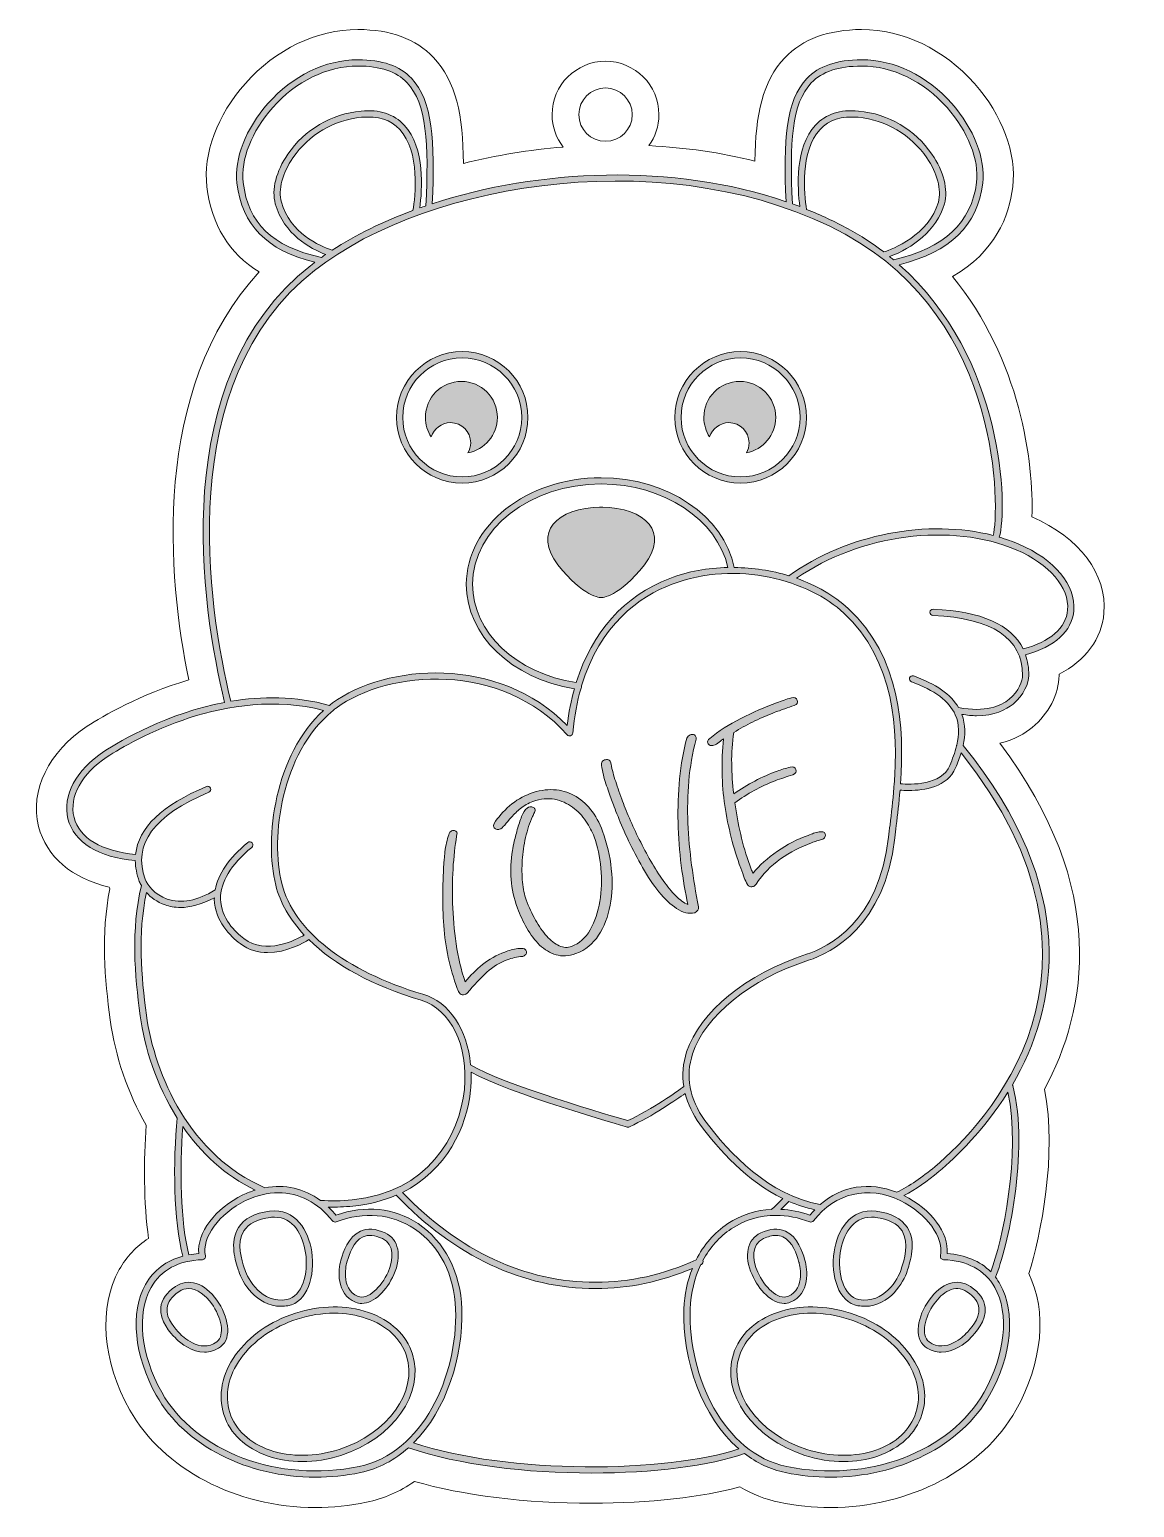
# Model space of a CAD drawing. Header units: inches. Extents: x 1.96 to 8.17, y -9.15 to -0.85.
import ezdxf

# ---------------------------------------------------------------- set-up
doc = ezdxf.new("R2010")
doc.units = ezdxf.units.IN
doc.header["$MEASUREMENT"] = 0
doc.layers.add('1', color=7, linetype='Continuous')

# ---------------------------------------------------------------- blocks, each defined once
blk = doc.blocks.new('block 2')
at = {"layer": '1', "lineweight": 0}
for points, knots in [([(7.52, -3.7388), (7.4849, -3.7238), (7.4482, -3.7115), (7.4106, -3.7005), (7.4575, -3.5352), (7.4425, -2.6963), (6.8483, -2.1693), (7.1347, -2.0983), (7.2886, -1.9484), (7.3175, -1.7113), (7.3341, -1.5752), (7.2673, -1.4035), (7.1431, -1.2634), (7.0048, -1.1073), (6.8205, -1.0179), (6.6373, -1.0179), (6.6371, -1.0179), (6.637, -1.0179), (6.6368, -1.0179), (6.4969, -1.018), (6.3961, -1.0526), (6.3285, -1.1235), (6.211, -1.247), (6.1964, -1.4711), (6.2123, -1.8152), (5.5737, -1.5959), (4.8211, -1.6322), (4.2245, -1.8265), (4.2406, -1.4747), (4.2258, -1.2458), (4.108, -1.1221), (4.0413, -1.0521), (3.943, -1.018), (3.8074, -1.0179), (3.8073, -1.0179), (3.8071, -1.0179), (3.8069, -1.0179), (3.6237, -1.0179), (3.4394, -1.1074), (3.3011, -1.2634), (3.1769, -1.4035), (3.1101, -1.5752), (3.1268, -1.7113), (3.1557, -1.9485), (3.2916, -2.0866), (3.5649, -2.1559), (3.557, -2.1618), (3.5487, -2.1676), (3.5411, -2.1737), (2.7266, -2.8136), (2.9278, -4.0925), (3.0574, -4.6285), (2.7366, -4.6894), (2.4773, -4.8409), (2.3781, -4.9053), (2.2232, -5.0059), (2.1443, -5.1542), (2.1772, -5.2831), (2.2108, -5.4147), (2.3485, -5.4999), (2.5554, -5.5177), (2.5559, -5.5554), (2.5634, -5.5944), (2.5781, -5.6348), (2.5804, -5.6412), (2.5845, -5.6494), (2.5896, -5.6581), (2.5311, -5.9089), (2.5518, -6.158), (2.5832, -6.39), (2.6073, -6.5678), (2.674, -6.7775), (2.7912, -6.9644), (2.7671, -7.2048), (2.7705, -7.5438), (2.8223, -7.7404), (2.7298, -7.7653), (2.6586, -7.8187), (2.6136, -7.8985), (2.5252, -8.0557), (2.5486, -8.3003), (2.6732, -8.5216), (2.8343, -8.8077), (3.1877, -8.9821), (3.568, -8.9821), (3.6515, -8.9821), (3.7363, -8.9737), (3.8206, -8.9562), (3.9235, -8.9349), (4.0139, -8.8851), (4.0907, -8.8162), (4.3707, -8.9144), (4.7572, -8.9586), (5.1206, -8.9586), (5.4634, -8.9586), (5.7855, -8.9193), (5.9783, -8.8491), (6.046, -8.9009), (6.1229, -8.9384), (6.2086, -8.9562), (6.2929, -8.9737), (6.3776, -8.9821), (6.4611, -8.9821), (6.8414, -8.9821), (7.1949, -8.8076), (7.356, -8.5216), (7.4807, -8.3003), (7.504, -8.0557), (7.4155, -7.8985), (7.4075, -7.8842), (7.3984, -7.8709), (7.3887, -7.8583), (7.4554, -7.7003), (7.5809, -7.1545), (7.4862, -6.7809), (7.4858, -6.7792), (7.4849, -6.7779), (7.4841, -6.7765), (7.7371, -6.3445), (7.8678, -5.6827), (7.2073, -4.8699), (7.2201, -4.8129), (7.2218, -4.7539), (7.1996, -4.6958), (7.2292, -4.7004), (7.2572, -4.7033), (7.2822, -4.7033), (7.3828, -4.7033), (7.4482, -4.6703), (7.4881, -4.6378), (7.5486, -4.5885), (7.5762, -4.5199), (7.5762, -4.477), (7.5762, -4.4348), (7.57, -4.3961), (7.5579, -4.361), (7.7209, -4.3182), (7.8197, -4.2279), (7.8293, -4.1119), (7.841, -3.9708), (7.7196, -3.8244), (7.52, -3.7388)], [0, 0, 0, 0, 1, 1, 1, 2, 2, 2, 3, 3, 3, 4, 4, 4, 5, 5, 5, 6, 6, 6, 7, 7, 7, 8, 8, 8, 9, 9, 9, 10, 10, 10, 11, 11, 11, 12, 12, 12, 13, 13, 13, 14, 14, 14, 15, 15, 15, 16, 16, 16, 17, 17, 17, 18, 18, 18, 19, 19, 19, 20, 20, 20, 21, 21, 21, 22, 22, 22, 23, 23, 23, 24, 24, 24, 25, 25, 25, 26, 26, 26, 27, 27, 27, 28, 28, 28, 29, 29, 29, 30, 30, 30, 31, 31, 31, 32, 32, 32, 33, 33, 33, 34, 34, 34, 35, 35, 35, 36, 36, 36, 37, 37, 37, 38, 38, 38, 39, 39, 39, 40, 40, 40, 41, 41, 41, 42, 42, 42, 43, 43, 43, 44, 44, 44, 45, 45, 45, 46, 46, 46, 47, 47, 47, 47]), ([(3.1618, -1.7071), (3.1463, -1.5807), (3.2098, -1.4196), (3.3275, -1.2868), (3.4591, -1.1383), (3.6338, -1.0532), (3.8069, -1.0532), (3.8071, -1.0532), (3.8073, -1.0532), (3.8074, -1.0532), (3.9328, -1.0533), (4.0228, -1.0838), (4.0825, -1.1465), (4.1931, -1.2627), (4.2054, -1.4884), (4.1887, -1.8385), (4.177, -1.8425), (4.1651, -1.8463), (4.1535, -1.8504), (4.1676, -1.7511), (4.1861, -1.5132), (4.0669, -1.3853), (4.0089, -1.3229), (3.9272, -1.2963), (3.824, -1.306), (3.6573, -1.3219), (3.5073, -1.4102), (3.4124, -1.5484), (3.3466, -1.6442), (3.3205, -1.7482), (3.3424, -1.8266), (3.3905, -1.9987), (3.5396, -2.0792), (3.6256, -2.1122), (3.6176, -2.1176), (3.6094, -2.123), (3.6015, -2.1286), (3.3218, -2.0649), (3.19, -1.9386), (3.1618, -1.7071)], [0, 0, 0, 0, 1, 1, 1, 2, 2, 2, 3, 3, 3, 4, 4, 4, 5, 5, 5, 6, 6, 6, 7, 7, 7, 8, 8, 8, 9, 9, 9, 10, 10, 10, 11, 11, 11, 12, 12, 12, 13, 13, 13, 13]), ([(6.3541, -1.1479), (6.4146, -1.0843), (6.5071, -1.0533), (6.6368, -1.0532), (6.637, -1.0532), (6.6371, -1.0532), (6.6373, -1.0532), (6.8104, -1.0532), (6.9851, -1.1383), (7.1167, -1.2868), (7.2344, -1.4196), (7.2979, -1.5806), (7.2825, -1.7071), (7.2547, -1.9345), (7.1017, -2.0765), (6.8151, -2.1411), (6.8082, -2.1353), (6.8015, -2.1293), (6.7944, -2.1236), (6.9199, -2.0768), (7.0597, -1.9774), (7.1019, -1.8266), (7.1238, -1.7482), (7.0976, -1.6442), (7.0318, -1.5484), (6.937, -1.4102), (6.787, -1.3219), (6.6202, -1.306), (6.517, -1.2963), (6.4353, -1.3229), (6.3773, -1.3853), (6.261, -1.5101), (6.2759, -1.7397), (6.2898, -1.843), (6.276, -1.8377), (6.262, -1.8328), (6.248, -1.8278), (6.248, -1.8276), (6.2481, -1.8274), (6.2481, -1.8272), (6.2316, -1.4848), (6.2437, -1.2638), (6.3541, -1.1479)], [0, 0, 0, 0, 1, 1, 1, 2, 2, 2, 3, 3, 3, 4, 4, 4, 5, 5, 5, 6, 6, 6, 7, 7, 7, 8, 8, 8, 9, 9, 9, 10, 10, 10, 11, 11, 11, 12, 12, 12, 13, 13, 13, 14, 14, 14, 14]), ([(3.662, -2.0877), (3.5893, -2.0638), (3.4251, -1.9915), (3.3763, -1.8171), (3.3575, -1.7497), (3.3825, -1.6543), (3.4415, -1.5683), (3.5304, -1.4388), (3.6711, -1.356), (3.8273, -1.3412), (3.919, -1.3324), (3.9909, -1.3554), (4.0411, -1.4093), (4.1582, -1.5351), (4.1286, -1.7857), (4.1157, -1.8645), (3.9475, -1.9268), (3.7939, -2.002), (3.662, -2.0877)], [0, 0, 0, 0, 1, 1, 1, 2, 2, 2, 3, 3, 3, 4, 4, 4, 5, 5, 5, 6, 6, 6, 6]), ([(6.3276, -1.8583), (6.3143, -1.7733), (6.2889, -1.532), (6.4031, -1.4093), (6.4534, -1.3554), (6.5253, -1.3326), (6.6169, -1.3412), (6.7732, -1.356), (6.9138, -1.4389), (7.0028, -1.5684), (7.0618, -1.6543), (7.0868, -1.7497), (7.0679, -1.8171), (7.0156, -2.0043), (6.8084, -2.0822), (6.761, -2.0979), (6.6995, -2.0509), (6.6332, -2.0069), (6.5605, -1.9672), (6.4855, -1.9263), (6.4075, -1.8904), (6.3276, -1.8583)], [0, 0, 0, 0, 1, 1, 1, 2, 2, 2, 3, 3, 3, 4, 4, 4, 5, 5, 5, 6, 6, 6, 7, 7, 7, 7]), ([(3.5628, -2.2014), (4.2127, -1.6907), (5.5968, -1.4817), (6.5436, -1.9981), (7.4398, -2.487), (7.4082, -3.56), (7.3766, -3.6906), (7.0112, -3.5964), (6.5524, -3.6824), (6.2285, -3.917), (6.1307, -3.8872), (6.0261, -3.8716), (5.9214, -3.8705), (5.8635, -3.5823), (5.5444, -3.3661), (5.1734, -3.3661), (4.7556, -3.3661), (4.4156, -3.6347), (4.4156, -3.9649), (4.4156, -4.2518), (4.67, -4.4955), (5.0232, -4.5515), (5.005, -4.6167), (4.9912, -4.6857), (4.9824, -4.7587), (4.5965, -4.3607), (3.9605, -4.4128), (3.6634, -4.6319), (3.6576, -4.6362), (3.6525, -4.6412), (3.6468, -4.6457), (3.4553, -4.5923), (3.2655, -4.5933), (3.0921, -4.6222), (2.9642, -4.094), (2.7634, -2.8295), (3.5628, -2.2014)], [0, 0, 0, 0, 1, 1, 1, 2, 2, 2, 3, 3, 3, 4, 4, 4, 5, 5, 5, 6, 6, 6, 7, 7, 7, 8, 8, 8, 9, 9, 9, 10, 10, 10, 11, 11, 11, 12, 12, 12, 12]), ([(5.0335, -4.5175), (4.6951, -4.4657), (4.4509, -4.2355), (4.4509, -3.9649), (4.4509, -3.6542), (4.775, -3.4014), (5.1734, -3.4014), (5.5248, -3.4014), (5.8267, -3.602), (5.8851, -3.8703), (5.7727, -3.8729), (5.6612, -3.8927), (5.559, -3.9316), (5.3028, -4.029), (5.1222, -4.233), (5.0335, -4.5175)], [0, 0, 0, 0, 1, 1, 1, 2, 2, 2, 3, 3, 3, 4, 4, 4, 5, 5, 5, 5]), ([(7.7942, -4.109), (7.7858, -4.2102), (7.6946, -4.2897), (7.5443, -4.328), (7.4782, -4.1918), (7.3092, -4.1169), (7.039, -4.1049), (7.0278, -4.1045), (7.021, -4.112), (7.0206, -4.1218), (7.0202, -4.1315), (7.0277, -4.1397), (7.0374, -4.1402), (7.3715, -4.155), (7.5409, -4.2683), (7.5409, -4.477), (7.5409, -4.5061), (7.5209, -4.5656), (7.4658, -4.6104), (7.419, -4.6485), (7.3316, -4.6869), (7.1814, -4.6572), (7.1379, -4.5834), (7.055, -4.5251), (6.9287, -4.4799), (6.9195, -4.4767), (6.9095, -4.4814), (6.9062, -4.4906), (6.9029, -4.4998), (6.9076, -4.5099), (6.9168, -4.5132), (7.0464, -4.5595), (7.1293, -4.6216), (7.1631, -4.6977), (7.1877, -4.7532), (7.185, -4.8116), (7.1713, -4.8685), (7.1709, -4.87), (7.1704, -4.8714), (7.1704, -4.873), (7.1609, -4.9107), (7.1469, -4.9477), (7.1325, -4.9825), (7.0856, -5.0961), (6.911, -5.0907), (6.8552, -5.0859), (6.878, -4.7711), (6.8556, -4.3755), (6.5616, -4.1015), (6.4822, -4.0275), (6.3814, -3.9704), (6.2704, -3.9312), (6.6283, -3.6835), (7.1426, -3.6155), (7.5061, -3.7713), (7.6915, -3.8507), (7.8046, -3.9833), (7.7942, -4.109)], [0, 0, 0, 0, 1, 1, 1, 2, 2, 2, 3, 3, 3, 4, 4, 4, 5, 5, 5, 6, 6, 6, 7, 7, 7, 8, 8, 8, 9, 9, 9, 10, 10, 10, 11, 11, 11, 12, 12, 12, 13, 13, 13, 14, 14, 14, 15, 15, 15, 16, 16, 16, 17, 17, 17, 18, 18, 18, 19, 19, 19, 19]), ([(6.8192, -5.0942), (6.8185, -5.0957), (6.8178, -5.0972), (6.8175, -5.0989), (6.8171, -5.1016), (6.8175, -5.1041), (6.8182, -5.1066), (6.8122, -5.1825), (6.8038, -5.2534), (6.7963, -5.3159), (6.7934, -5.3405), (6.7906, -5.3638), (6.7882, -5.3857), (6.7352, -5.8626), (6.4481, -6.0049), (6.3271, -6.044), (5.9906, -6.1527), (5.7262, -6.3679), (5.6534, -6.5922), (5.6324, -6.6572), (5.6275, -6.7228), (5.6376, -6.7875), (5.603, -6.8127), (5.4604, -6.9144), (5.3229, -6.9786), (5.2522, -6.9584), (4.6095, -6.7727), (4.44, -6.6641), (4.4212, -6.4671), (4.3206, -6.3126), (4.1716, -6.2683), (3.734, -6.138), (3.445, -5.9115), (3.3788, -5.6468), (3.3135, -5.3853), (3.377, -4.9143), (3.6588, -4.6816), (3.6622, -4.6802), (3.6651, -4.6778), (3.6672, -4.6746), (3.673, -4.67), (3.6783, -4.6648), (3.6844, -4.6603), (3.9775, -4.4441), (4.6133, -4.3967), (4.9827, -4.8107), (4.9874, -4.816), (4.9946, -4.818), (5.0014, -4.8157), (5.008, -4.8136), (5.0128, -4.8076), (5.0135, -4.8006), (5.0223, -4.7068), (5.0386, -4.6233), (5.0601, -4.5481), (5.0619, -4.5457), (5.0633, -4.5431), (5.0637, -4.54), (5.0639, -4.5384), (5.0636, -4.5369), (5.0634, -4.5354), (5.1661, -4.1907), (5.3868, -4.0348), (5.5716, -3.9645), (5.9368, -3.8258), (6.3418, -3.9448), (6.5376, -4.1273), (6.8236, -4.3939), (6.8426, -4.7848), (6.8192, -5.0942)], [0, 0, 0, 0, 1, 1, 1, 2, 2, 2, 3, 3, 3, 4, 4, 4, 5, 5, 5, 6, 6, 6, 7, 7, 7, 8, 8, 8, 9, 9, 9, 10, 10, 10, 11, 11, 11, 12, 12, 12, 13, 13, 13, 14, 14, 14, 15, 15, 15, 16, 16, 16, 17, 17, 17, 18, 18, 18, 19, 19, 19, 20, 20, 20, 21, 21, 21, 22, 22, 22, 23, 23, 23, 23]), ([(2.2114, -5.2744), (2.1823, -5.1604), (2.2553, -5.0271), (2.3973, -4.9349), (2.5477, -4.8373), (3.0727, -4.5357), (3.6135, -4.6734), (3.3396, -4.9215), (3.2787, -5.3918), (3.3446, -5.6553), (3.3695, -5.7551), (3.4245, -5.8493), (3.5051, -5.9356), (3.4585, -5.9629), (3.289, -6.0502), (3.1657, -5.9558), (3.1178, -5.9191), (3.037, -5.8414), (3.0349, -5.7336), (3.033, -5.6388), (3.0919, -5.541), (3.21, -5.4431), (3.2175, -5.4368), (3.2185, -5.4257), (3.2123, -5.4182), (3.2061, -5.4107), (3.195, -5.4097), (3.1874, -5.4159), (3.0813, -5.504), (3.0204, -5.5935), (3.0044, -5.6826), (2.9042, -5.7433), (2.8136, -5.7606), (2.7351, -5.7333), (2.6649, -5.7091), (2.6226, -5.6539), (2.6112, -5.6227), (2.5398, -5.4266), (2.6602, -5.2621), (2.969, -5.1339), (2.978, -5.1301), (2.9823, -5.1198), (2.9785, -5.1108), (2.9748, -5.1018), (2.9644, -5.0975), (2.9555, -5.1013), (2.7065, -5.2047), (2.5733, -5.3325), (2.5571, -5.4824), (2.3668, -5.4658), (2.241, -5.3903), (2.2114, -5.2744)], [0, 0, 0, 0, 1, 1, 1, 2, 2, 2, 3, 3, 3, 4, 4, 4, 5, 5, 5, 6, 6, 6, 7, 7, 7, 8, 8, 8, 9, 9, 9, 10, 10, 10, 11, 11, 11, 12, 12, 12, 13, 13, 13, 14, 14, 14, 15, 15, 15, 16, 16, 16, 17, 17, 17, 17]), ([(7.048, -7.2376), (6.9773, -7.2972), (6.9054, -7.3454), (6.8341, -7.381), (6.6788, -7.3195), (6.5252, -7.3451), (6.4046, -7.4499), (6.1171, -7.3986), (5.8936, -7.1649), (5.7565, -6.9773), (5.7127, -6.9173), (5.6849, -6.8558), (5.6733, -6.7933), (5.6732, -6.7926), (5.6732, -6.7919), (5.673, -6.7911), (5.6619, -6.7293), (5.6664, -6.6665), (5.687, -6.6031), (5.7564, -6.3892), (6.0119, -6.1829), (6.3379, -6.0776), (6.4655, -6.0364), (6.768, -5.8869), (6.8232, -5.3896), (6.8256, -5.3678), (6.8284, -5.3446), (6.8313, -5.3201), (6.8385, -5.2603), (6.8465, -5.1931), (6.8525, -5.1211), (6.8651, -5.1223), (6.8827, -5.1234), (6.9035, -5.1234), (6.9872, -5.1234), (7.12, -5.1052), (7.1651, -4.996), (7.1762, -4.9692), (7.1869, -4.941), (7.1959, -4.9122), (8.1698, -6.1314), (7.3305, -6.9993), (7.048, -7.2376)], [0, 0, 0, 0, 1, 1, 1, 2, 2, 2, 3, 3, 3, 4, 4, 4, 5, 5, 5, 6, 6, 6, 7, 7, 7, 8, 8, 8, 9, 9, 9, 10, 10, 10, 11, 11, 11, 12, 12, 12, 13, 13, 13, 14, 14, 14, 14]), ([(2.6179, -5.6965), (2.642, -5.7232), (2.6766, -5.7504), (2.7235, -5.7667), (2.7467, -5.7747), (2.7757, -5.7808), (2.8101, -5.7808), (2.8615, -5.7808), (2.9252, -5.767), (3.0001, -5.7258), (3.0001, -5.7286), (2.9996, -5.7314), (2.9996, -5.7343), (3.002, -5.8569), (3.0913, -5.9432), (3.1443, -5.9838), (3.1932, -6.0212), (3.2471, -6.0345), (3.299, -6.0345), (3.406, -6.0345), (3.504, -5.9782), (3.5306, -5.9616), (3.6745, -6.1032), (3.8901, -6.2213), (4.1616, -6.3021), (4.3284, -6.3518), (4.4283, -6.5577), (4.4045, -6.8029), (4.3792, -7.0638), (4.199, -7.383), (3.7747, -7.4238), (3.7123, -7.4298), (3.6554, -7.4308), (3.5956, -7.4268), (3.5039, -7.3593), (3.3959, -7.3347), (3.2838, -7.3555), (2.8657, -7.1791), (2.6639, -6.7229), (2.6182, -6.3853), (2.5885, -6.166), (2.5691, -5.9315), (2.6179, -5.6965)], [0, 0, 0, 0, 1, 1, 1, 2, 2, 2, 3, 3, 3, 4, 4, 4, 5, 5, 5, 6, 6, 6, 7, 7, 7, 8, 8, 8, 9, 9, 9, 10, 10, 10, 11, 11, 11, 12, 12, 12, 13, 13, 13, 14, 14, 14, 14]), ([(6.1332, -7.4747), (6.1324, -7.4754), (6.1321, -7.4763), (6.1315, -7.477), (6.0435, -7.4812), (5.9595, -7.5075), (5.8849, -7.5573), (5.8091, -7.6078), (5.7489, -7.6776), (5.7068, -7.7608), (5.5248, -7.8444), (5.335, -7.8871), (5.1422, -7.8871), (4.7493, -7.8871), (4.3743, -7.7122), (4.0562, -7.3818), (4.3051, -7.2578), (4.4194, -7.0145), (4.4396, -6.8063), (4.4429, -6.7723), (4.4438, -6.7391), (4.4427, -6.7068), (4.6524, -6.8248), (5.2914, -7.0064), (5.3196, -7.0144), (5.3211, -7.0148), (5.3227, -7.0151), (5.3244, -7.0151), (5.3269, -7.0151), (5.3294, -7.0145), (5.3317, -7.0134), (5.4609, -6.954), (5.595, -6.8614), (5.6455, -6.8253), (5.6603, -6.8844), (5.6874, -6.9424), (5.728, -6.9981), (5.8349, -7.1443), (5.9934, -7.3179), (6.1942, -7.4166), (6.1739, -7.4367), (6.1535, -7.4563), (6.1332, -7.4747)], [0, 0, 0, 0, 1, 1, 1, 2, 2, 2, 3, 3, 3, 4, 4, 4, 5, 5, 5, 6, 6, 6, 7, 7, 7, 8, 8, 8, 9, 9, 9, 10, 10, 10, 11, 11, 11, 12, 12, 12, 13, 13, 13, 14, 14, 14, 14]), ([(7.3627, -7.8282), (7.3027, -7.7676), (7.2195, -7.7326), (7.1173, -7.7255), (7.1284, -7.6128), (7.0266, -7.4743), (6.8747, -7.3992), (6.9403, -7.3639), (7.0061, -7.3191), (7.0707, -7.2645), (7.1667, -7.1836), (7.3258, -7.0313), (7.4587, -6.8185), (7.5341, -7.1661), (7.4258, -7.6631), (7.3627, -7.8282)], [0, 0, 0, 0, 1, 1, 1, 2, 2, 2, 3, 3, 3, 4, 4, 4, 5, 5, 5, 5]), ([(2.8223, -7.0119), (2.9233, -7.1585), (3.0579, -7.2864), (3.2296, -7.3688), (3.2066, -7.376), (3.1835, -7.3851), (3.1604, -7.3961), (3.0052, -7.4705), (2.9006, -7.6114), (2.9118, -7.7255), (2.8927, -7.7268), (2.8744, -7.7294), (2.8567, -7.7326), (2.8094, -7.5538), (2.8036, -7.2415), (2.8223, -7.0119)], [0, 0, 0, 0, 1, 1, 1, 2, 2, 2, 3, 3, 3, 4, 4, 4, 5, 5, 5, 5]), ([(3.8134, -8.9217), (3.3598, -9.0157), (2.8931, -8.8402), (2.7039, -8.5043), (2.5852, -8.2935), (2.5618, -8.0625), (2.6444, -7.9158), (2.6993, -7.8181), (2.7992, -7.7642), (2.933, -7.7598), (2.9383, -7.7596), (2.9432, -7.7571), (2.9464, -7.7529), (2.9496, -7.7487), (2.9508, -7.7433), (2.9496, -7.7381), (2.9264, -7.638), (3.0278, -7.4988), (3.1756, -7.4279), (3.2375, -7.3983), (3.2996, -7.3837), (3.3594, -7.3837), (3.4746, -7.3837), (3.5815, -7.4377), (3.6633, -7.5417), (3.6681, -7.5478), (3.6763, -7.55), (3.6834, -7.5473), (3.8406, -7.4878), (3.9974, -7.5017), (4.1247, -7.5866), (4.2649, -7.6801), (4.349, -7.8448), (4.3555, -8.0387), (4.368, -8.4149), (4.1687, -8.8481), (3.8134, -8.9217)], [0, 0, 0, 0, 1, 1, 1, 2, 2, 2, 3, 3, 3, 4, 4, 4, 5, 5, 5, 6, 6, 6, 7, 7, 7, 8, 8, 8, 9, 9, 9, 10, 10, 10, 11, 11, 11, 12, 12, 12, 12]), ([(7.3253, -8.5043), (7.1361, -8.8402), (6.6695, -9.0157), (6.2158, -8.9217), (5.8605, -8.8481), (5.6612, -8.4149), (5.6737, -8.0387), (5.6768, -7.9468), (5.6978, -7.8619), (5.7334, -7.7876), (5.7344, -7.7871), (5.7353, -7.7868), (5.7363, -7.7863), (5.7445, -7.7824), (5.7481, -7.7729), (5.7451, -7.7645), (5.7841, -7.6922), (5.8377, -7.6311), (5.9045, -7.5866), (5.9799, -7.5364), (6.0656, -7.511), (6.1556, -7.511), (6.2176, -7.511), (6.2817, -7.523), (6.3458, -7.5473), (6.353, -7.55), (6.3611, -7.5478), (6.3659, -7.5417), (6.4902, -7.3836), (6.6724, -7.3411), (6.8535, -7.4279), (7.0014, -7.4988), (7.1028, -7.638), (7.0796, -7.7381), (7.0784, -7.7433), (7.0796, -7.7487), (7.0828, -7.7529), (7.086, -7.7571), (7.0909, -7.7596), (7.0962, -7.7598), (7.23, -7.7642), (7.3298, -7.8181), (7.3848, -7.9158), (7.4674, -8.0625), (7.444, -8.2935), (7.3253, -8.5043)], [0, 0, 0, 0, 1, 1, 1, 2, 2, 2, 3, 3, 3, 4, 4, 4, 5, 5, 5, 6, 6, 6, 7, 7, 7, 8, 8, 8, 9, 9, 9, 10, 10, 10, 11, 11, 11, 12, 12, 12, 13, 13, 13, 14, 14, 14, 15, 15, 15, 15]), ([(4.1197, -8.7887), (4.3029, -8.6043), (4.3997, -8.3068), (4.3907, -8.0375), (4.3839, -7.8321), (4.294, -7.6571), (4.1443, -7.5573), (4.0105, -7.4681), (3.8471, -7.4513), (3.683, -7.5099), (3.6693, -7.4932), (3.6548, -7.4782), (3.6399, -7.4641), (3.6852, -7.4652), (3.73, -7.4635), (3.778, -7.4589), (3.8703, -7.45), (3.9509, -7.4281), (4.022, -7.3973), (4.3487, -7.7407), (4.7359, -7.9224), (5.1422, -7.9224), (5.3275, -7.9224), (5.51, -7.8839), (5.6857, -7.8086), (5.6578, -7.8783), (5.6412, -7.9553), (5.6384, -8.0375), (5.6289, -8.3242), (5.7393, -8.6427), (5.9461, -8.8228), (5.5478, -8.9576), (4.651, -8.9681), (4.1197, -8.7887)], [0, 0, 0, 0, 1, 1, 1, 2, 2, 2, 3, 3, 3, 4, 4, 4, 5, 5, 5, 6, 6, 6, 7, 7, 7, 8, 8, 8, 9, 9, 9, 10, 10, 10, 11, 11, 11, 11]), ([(6.3735, -7.4793), (6.3642, -7.489), (6.3551, -7.4992), (6.3462, -7.5099), (6.2911, -7.4902), (6.2362, -7.4798), (6.1824, -7.477), (6.1978, -7.4625), (6.2132, -7.4476), (6.2284, -7.4323), (6.2747, -7.4526), (6.3231, -7.4685), (6.3735, -7.4793)], [0, 0, 0, 0, 1, 1, 1, 2, 2, 2, 3, 3, 3, 4, 4, 4, 4])]:
    blk.add_open_spline(points, degree=3, knots=knots, dxfattribs=at)
blk = doc.blocks.new('block 3')
at = {"layer": '1', "lineweight": 0}
for points in [[(6.5739, -8.06), (6.4333, -8.015), (6.2877, -8.0135), (6.1641, -8.0561), (6.0387, -8.0993), (5.9506, -8.1823), (5.9161, -8.29), (5.8455, -8.5103), (6.0259, -8.7657), (6.3181, -8.8593), (6.3905, -8.8825), (6.4643, -8.8941), (6.5357, -8.8941), (6.6028, -8.8941), (6.668, -8.8838), (6.7279, -8.8632), (6.8534, -8.82), (6.9414, -8.737), (6.9759, -8.6293), (7.0104, -8.5216), (6.9869, -8.4028), (6.9098, -8.2949), (6.8339, -8.1885), (6.7146, -8.105), (6.5739, -8.06)], [(6.9423, -8.6185), (6.9113, -8.7153), (6.8311, -8.7904), (6.7164, -8.8298), (6.5999, -8.8698), (6.4623, -8.8684), (6.3288, -8.8257), (6.0551, -8.738), (5.8851, -8.5026), (5.9497, -8.3008), (5.9807, -8.204), (6.0609, -8.1289), (6.1756, -8.0895), (6.2319, -8.0701), (6.2931, -8.0605), (6.3563, -8.0605), (6.4241, -8.0605), (6.4942, -8.0715), (6.5632, -8.0936), (6.6967, -8.1364), (6.8096, -8.2151), (6.8811, -8.3153), (6.9516, -8.414), (6.9733, -8.5217), (6.9423, -8.6185)]]:
    blk.add_open_spline(points, degree=3, knots=[0, 0, 0, 0, 1, 1, 1, 2, 2, 2, 3, 3, 3, 4, 4, 4, 5, 5, 5, 6, 6, 6, 7, 7, 7, 8, 8, 8, 8], dxfattribs=at)
blk = doc.blocks.new('block 4')
at = {"layer": '1', "lineweight": 0}
for points in [[(6.616, -8.0185), (6.6295, -8.0208), (6.6426, -8.0219), (6.6551, -8.0219), (6.7965, -8.0219), (6.8735, -7.8834), (6.8923, -7.8251), (6.8923, -7.8251), (6.8948, -7.8173), (6.8948, -7.8173), (6.9101, -7.771), (6.9459, -7.6624), (6.8937, -7.5795), (6.8619, -7.5291), (6.8031, -7.4982), (6.719, -7.4875), (6.5726, -7.4688), (6.4996, -7.5987), (6.4821, -7.7154), (6.4621, -7.8496), (6.5067, -7.9997), (6.616, -8.0185)], [(6.517, -7.7206), (6.5318, -7.6216), (6.5854, -7.521), (6.6918, -7.521), (6.6991, -7.521), (6.7067, -7.5215), (6.7146, -7.5225), (6.7877, -7.5318), (6.8379, -7.5573), (6.8639, -7.5984), (6.9072, -7.6671), (6.875, -7.7646), (6.8613, -7.8063), (6.8613, -7.8063), (6.8587, -7.8143), (6.8587, -7.8143), (6.8409, -7.8697), (6.7635, -8.0084), (6.622, -7.9837), (6.5351, -7.9688), (6.4998, -7.8355), (6.517, -7.7206)]]:
    blk.add_open_spline(points, degree=3, knots=[0, 0, 0, 0, 1, 1, 1, 2, 2, 2, 3, 3, 3, 4, 4, 4, 5, 5, 5, 6, 6, 6, 7, 7, 7, 7], dxfattribs=at)
blk = doc.blocks.new('block 5')
at = {"layer": '1', "lineweight": 0}
for points, knots in [([(7.2486, -7.9106), (7.1759, -7.8611), (7.0844, -7.891), (7.0157, -7.9868), (6.952, -8.0757), (6.9266, -8.1981), (6.9944, -8.2492), (7.0237, -8.2713), (7.0543, -8.2798), (7.0838, -8.2798), (7.1546, -8.2798), (7.2191, -8.231), (7.2444, -8.2042), (7.2444, -8.2042), (7.2486, -8.1997), (7.2486, -8.1997), (7.2755, -8.1715), (7.3385, -8.1055), (7.3304, -8.0283), (7.3257, -7.984), (7.2982, -7.9444), (7.2486, -7.9106)], [0, 0, 0, 0, 1, 1, 1, 2, 2, 2, 3, 3, 3, 4, 4, 4, 5, 5, 5, 6, 6, 6, 7, 7, 7, 7]), ([(7.2231, -8.1754), (7.2231, -8.1754), (7.2187, -8.18), (7.2187, -8.18), (7.2176, -8.1811), (7.1092, -8.2915), (7.0156, -8.221), (6.9673, -8.1846), (6.9915, -8.0812), (7.0444, -8.0074), (7.0894, -7.9446), (7.1615, -7.894), (7.2288, -7.9398), (7.2694, -7.9675), (7.2918, -7.9985), (7.2953, -8.032), (7.3017, -8.093), (7.2466, -8.1507), (7.2231, -8.1754)], [0, 0, 0, 0, 1, 1, 1, 2, 2, 2, 3, 3, 3, 4, 4, 4, 5, 5, 5, 6, 6, 6, 6])]:
    blk.add_open_spline(points, degree=3, knots=knots, dxfattribs=at)
blk = doc.blocks.new('block 6')
at = {"layer": '1', "lineweight": 0}
for points in [[(6.2012, -8.0058), (6.2128, -8.0058), (6.2244, -8.0036), (6.2356, -7.999), (6.3482, -7.9526), (6.3334, -7.813), (6.3183, -7.7632), (6.3183, -7.7632), (6.3165, -7.7573), (6.3165, -7.7573), (6.3054, -7.7196), (6.2792, -7.6313), (6.2083, -7.5995), (6.1686, -7.5817), (6.1222, -7.5851), (6.07, -7.6096), (5.9933, -7.6457), (5.974, -7.7377), (6.0209, -7.844), (6.0591, -7.9306), (6.1323, -8.0058), (6.2012, -8.0058)], [(6.085, -7.6415), (6.1104, -7.6296), (6.1337, -7.6236), (6.1547, -7.6236), (6.1688, -7.6236), (6.1819, -7.6263), (6.1939, -7.6317), (6.25, -7.6569), (6.2729, -7.7343), (6.2827, -7.7673), (6.2827, -7.7673), (6.2845, -7.7735), (6.2845, -7.7735), (6.285, -7.7749), (6.3268, -7.9233), (6.2222, -7.9664), (6.1677, -7.9886), (6.0896, -7.9123), (6.0532, -7.8298), (6.0226, -7.7604), (6.0149, -7.6745), (6.085, -7.6415)]]:
    blk.add_open_spline(points, degree=3, knots=[0, 0, 0, 0, 1, 1, 1, 2, 2, 2, 3, 3, 3, 4, 4, 4, 5, 5, 5, 6, 6, 6, 7, 7, 7, 7], dxfattribs=at)
blk = doc.blocks.new('block 7')
at = {"layer": '1', "lineweight": 0}
for points in [[(4.1131, -8.29), (4.0786, -8.1823), (3.9905, -8.0993), (3.8651, -8.0561), (3.7414, -8.0135), (3.5959, -8.015), (3.4552, -8.06), (3.3146, -8.105), (3.1953, -8.1885), (3.1193, -8.2949), (3.0422, -8.4028), (3.0188, -8.5216), (3.0533, -8.6293), (3.0877, -8.737), (3.1758, -8.82), (3.3013, -8.8632), (3.3612, -8.8838), (3.4263, -8.8941), (3.4935, -8.8941), (3.5649, -8.8941), (3.6387, -8.8825), (3.7111, -8.8593), (4.0033, -8.7657), (4.1836, -8.5103), (4.1131, -8.29)], [(3.7004, -8.8257), (3.5669, -8.8684), (3.4292, -8.8698), (3.3127, -8.8298), (3.1981, -8.7904), (3.1179, -8.7153), (3.0869, -8.6185), (3.0559, -8.5217), (3.0776, -8.414), (3.148, -8.3153), (3.2196, -8.2151), (3.3325, -8.1364), (3.466, -8.0936), (3.535, -8.0715), (3.6051, -8.0605), (3.6728, -8.0605), (3.7361, -8.0605), (3.7973, -8.0701), (3.8536, -8.0895), (3.9682, -8.1289), (4.0484, -8.204), (4.0795, -8.3008), (4.1441, -8.5026), (3.974, -8.738), (3.7004, -8.8257)]]:
    blk.add_open_spline(points, degree=3, knots=[0, 0, 0, 0, 1, 1, 1, 2, 2, 2, 3, 3, 3, 4, 4, 4, 5, 5, 5, 6, 6, 6, 7, 7, 7, 8, 8, 8, 8], dxfattribs=at)
blk = doc.blocks.new('block 8')
at = {"layer": '1', "lineweight": 0}
for points in [[(3.137, -7.8251), (3.1557, -7.8834), (3.2326, -8.0219), (3.374, -8.0219), (3.3866, -8.0219), (3.3997, -8.0208), (3.4132, -8.0185), (3.5225, -7.9997), (3.5671, -7.8497), (3.547, -7.7154), (3.5296, -7.5986), (3.4566, -7.4689), (3.3101, -7.4875), (3.226, -7.4982), (3.1673, -7.5291), (3.1355, -7.5796), (3.0832, -7.6624), (3.1191, -7.771), (3.1345, -7.8174), (3.1345, -7.8174), (3.137, -7.8251), (3.137, -7.8251)], [(3.1653, -7.5984), (3.1912, -7.5573), (3.2414, -7.5318), (3.3145, -7.5225), (3.3224, -7.5215), (3.33, -7.521), (3.3374, -7.521), (3.4437, -7.521), (3.4974, -7.6216), (3.5122, -7.7206), (3.5293, -7.8355), (3.4941, -7.9688), (3.4072, -7.9837), (3.2654, -8.0085), (3.1883, -7.8697), (3.1705, -7.8143), (3.1705, -7.8143), (3.1679, -7.8064), (3.1679, -7.8064), (3.1542, -7.7647), (3.1219, -7.6671), (3.1653, -7.5984)]]:
    blk.add_open_spline(points, degree=3, knots=[0, 0, 0, 0, 1, 1, 1, 2, 2, 2, 3, 3, 3, 4, 4, 4, 5, 5, 5, 6, 6, 6, 7, 7, 7, 7], dxfattribs=at)
blk = doc.blocks.new('block 9')
at = {"layer": '1', "lineweight": 0}
for points in [[(3.0135, -7.9868), (2.9447, -7.891), (2.8533, -7.861), (2.7806, -7.9106), (2.731, -7.9444), (2.7035, -7.984), (2.6988, -8.0283), (2.6907, -8.1056), (2.7537, -8.1716), (2.7807, -8.1998), (2.7807, -8.1998), (2.7849, -8.2042), (2.7849, -8.2042), (2.8101, -8.231), (2.8745, -8.2798), (2.9453, -8.2798), (2.9749, -8.2798), (3.0055, -8.2713), (3.0348, -8.2492), (3.1026, -8.1981), (3.0772, -8.0757), (3.0135, -7.9868)], [(3.0136, -8.221), (2.92, -8.2917), (2.8117, -8.1811), (2.8106, -8.18), (2.8106, -8.18), (2.8062, -8.1754), (2.8062, -8.1754), (2.7826, -8.1508), (2.7275, -8.093), (2.7339, -8.032), (2.7374, -7.9985), (2.7598, -7.9675), (2.8004, -7.9398), (2.8185, -7.9274), (2.837, -7.9221), (2.8552, -7.9221), (2.9045, -7.9221), (2.9519, -7.9615), (2.9848, -8.0074), (3.0377, -8.0812), (3.0619, -8.1846), (3.0136, -8.221)]]:
    blk.add_open_spline(points, degree=3, knots=[0, 0, 0, 0, 1, 1, 1, 2, 2, 2, 3, 3, 3, 4, 4, 4, 5, 5, 5, 6, 6, 6, 7, 7, 7, 7], dxfattribs=at)
blk = doc.blocks.new('block 10')
at = {"layer": '1', "lineweight": 0}
for points, knots in [([(3.7936, -7.999), (3.8048, -8.0036), (3.8163, -8.0058), (3.828, -8.0058), (3.8969, -8.0058), (3.9701, -7.9306), (4.0082, -7.844), (4.0551, -7.7377), (4.0358, -7.6457), (3.9591, -7.6096), (3.9071, -7.5851), (3.8605, -7.5817), (3.8209, -7.5995), (3.7499, -7.6313), (3.7238, -7.7196), (3.7127, -7.7573), (3.7127, -7.7573), (3.7109, -7.7632), (3.7109, -7.7632), (3.6957, -7.813), (3.681, -7.9526), (3.7936, -7.999)], [0, 0, 0, 0, 1, 1, 1, 2, 2, 2, 3, 3, 3, 4, 4, 4, 5, 5, 5, 6, 6, 6, 7, 7, 7, 7]), ([(3.7447, -7.7735), (3.7447, -7.7735), (3.7465, -7.7673), (3.7465, -7.7673), (3.7563, -7.7343), (3.7791, -7.6569), (3.8353, -7.6317), (3.8652, -7.6183), (3.9018, -7.6216), (3.9441, -7.6415), (4.0142, -7.6745), (4.0066, -7.7604), (3.976, -7.8298), (3.9395, -7.9123), (3.8611, -7.9887), (3.807, -7.9664), (3.7024, -7.9233), (3.7442, -7.7749), (3.7447, -7.7735)], [0, 0, 0, 0, 1, 1, 1, 2, 2, 2, 3, 3, 3, 4, 4, 4, 5, 5, 5, 6, 6, 6, 6])]:
    blk.add_open_spline(points, degree=3, knots=knots, dxfattribs=at)
blk = doc.blocks.new('block 11')
at = {"layer": '1', "lineweight": 0}
for points in [[(5.9567, -3.3968), (6.1605, -3.3968), (6.3262, -3.231), (6.3262, -3.0273), (6.3262, -2.8235), (6.1605, -2.6577), (5.9567, -2.6577), (5.7529, -2.6577), (5.5872, -2.8235), (5.5872, -3.0273), (5.5872, -3.231), (5.7529, -3.3968), (5.9567, -3.3968)], [(5.9567, -2.693), (6.141, -2.693), (6.291, -2.8429), (6.291, -3.0273), (6.291, -3.2116), (6.141, -3.3615), (5.9567, -3.3615), (5.7724, -3.3615), (5.6224, -3.2116), (5.6224, -3.0273), (5.6224, -2.8429), (5.7724, -2.693), (5.9567, -2.693)]]:
    blk.add_open_spline(points, degree=3, knots=[0, 0, 0, 0, 1, 1, 1, 2, 2, 2, 3, 3, 3, 4, 4, 4, 4], dxfattribs=at)
blk = doc.blocks.new('block 12')
at = {"layer": '1', "lineweight": 0}
for points in [[(4.3924, -3.3968), (4.5962, -3.3968), (4.762, -3.231), (4.762, -3.0273), (4.762, -2.8235), (4.5962, -2.6577), (4.3924, -2.6577), (4.1887, -2.6577), (4.0229, -2.8235), (4.0229, -3.0273), (4.0229, -3.231), (4.1887, -3.3968), (4.3924, -3.3968)], [(4.3924, -2.693), (4.5767, -2.693), (4.7267, -2.8429), (4.7267, -3.0273), (4.7267, -3.2116), (4.5767, -3.3615), (4.3924, -3.3615), (4.2081, -3.3615), (4.0582, -3.2116), (4.0582, -3.0273), (4.0582, -2.8429), (4.2081, -2.693), (4.3924, -2.693)]]:
    blk.add_open_spline(points, degree=3, knots=[0, 0, 0, 0, 1, 1, 1, 2, 2, 2, 3, 3, 3, 4, 4, 4, 4], dxfattribs=at)

msp = doc.modelspace()

# ---------------------------------------------------------------- hatches: boundary and pattern name
at = {"layer": '1', "true_color": 0xffffff}
h = msp.add_hatch(color=7, dxfattribs=at)
h.dxf.hatch_style = 2
edge = h.paths.add_edge_path()
edge.add_spline(control_points=[(7.52, -3.7388), (7.4849, -3.7238), (7.4482, -3.7115), (7.4106, -3.7005), (7.4575, -3.5352), (7.4425, -2.6963), (6.8483, -2.1693), (7.1347, -2.0983), (7.2886, -1.9484), (7.3175, -1.7113), (7.3341, -1.5752), (7.2673, -1.4035), (7.1431, -1.2634), (7.0048, -1.1073), (6.8205, -1.0179), (6.6373, -1.0179), (6.6371, -1.0179), (6.637, -1.0179), (6.6368, -1.0179), (6.4969, -1.018), (6.3961, -1.0526), (6.3285, -1.1235), (6.211, -1.247), (6.1964, -1.4711), (6.2123, -1.8152), (5.5737, -1.5959), (4.8211, -1.6322), (4.2245, -1.8265), (4.2406, -1.4747), (4.2258, -1.2458), (4.108, -1.1221), (4.0413, -1.0521), (3.943, -1.018), (3.8074, -1.0179), (3.8073, -1.0179), (3.8071, -1.0179), (3.8069, -1.0179), (3.6237, -1.0179), (3.4394, -1.1074), (3.3011, -1.2634), (3.1769, -1.4035), (3.1101, -1.5752), (3.1268, -1.7113), (3.1557, -1.9485), (3.2916, -2.0866), (3.5649, -2.1559), (3.557, -2.1618), (3.5487, -2.1676), (3.5411, -2.1737), (2.7266, -2.8136), (2.9278, -4.0925), (3.0574, -4.6285), (2.7366, -4.6894), (2.4773, -4.8409), (2.3781, -4.9053), (2.2232, -5.0059), (2.1443, -5.1542), (2.1772, -5.2831), (2.2108, -5.4147), (2.3485, -5.4999), (2.5554, -5.5177), (2.5559, -5.5554), (2.5634, -5.5944), (2.5781, -5.6348), (2.5804, -5.6412), (2.5845, -5.6494), (2.5896, -5.6581), (2.5311, -5.9089), (2.5518, -6.158), (2.5832, -6.39), (2.6073, -6.5678), (2.674, -6.7775), (2.7912, -6.9644), (2.7671, -7.2048), (2.7705, -7.5438), (2.8223, -7.7404), (2.7298, -7.7653), (2.6586, -7.8187), (2.6136, -7.8985), (2.5252, -8.0557), (2.5486, -8.3003), (2.6732, -8.5216), (2.8343, -8.8077), (3.1877, -8.9821), (3.568, -8.9821), (3.6515, -8.9821), (3.7363, -8.9737), (3.8206, -8.9562), (3.9235, -8.9349), (4.0139, -8.8851), (4.0907, -8.8162), (4.3707, -8.9144), (4.7572, -8.9586), (5.1206, -8.9586), (5.4634, -8.9586), (5.7855, -8.9193), (5.9783, -8.8491), (6.046, -8.9009), (6.1229, -8.9384), (6.2086, -8.9562), (6.2929, -8.9737), (6.3776, -8.9821), (6.4611, -8.9821), (6.8414, -8.9821), (7.1949, -8.8076), (7.356, -8.5216), (7.4807, -8.3003), (7.504, -8.0557), (7.4155, -7.8985), (7.4075, -7.8842), (7.3984, -7.8709), (7.3887, -7.8583), (7.4554, -7.7003), (7.5809, -7.1545), (7.4862, -6.7809), (7.4858, -6.7792), (7.4849, -6.7779), (7.4841, -6.7765), (7.7371, -6.3445), (7.8678, -5.6827), (7.2073, -4.8699), (7.2201, -4.8129), (7.2218, -4.7539), (7.1996, -4.6958), (7.2292, -4.7004), (7.2572, -4.7033), (7.2822, -4.7033), (7.3828, -4.7033), (7.4482, -4.6703), (7.4881, -4.6378), (7.5486, -4.5885), (7.5762, -4.5199), (7.5762, -4.477), (7.5762, -4.4348), (7.57, -4.3961), (7.5579, -4.361), (7.7209, -4.3182), (7.8197, -4.2279), (7.8293, -4.1119), (7.841, -3.9708), (7.7196, -3.8244), (7.52, -3.7388)], knot_values=[0, 0, 0, 0, 1, 1, 1, 2, 2, 2, 3, 3, 3, 4, 4, 4, 5, 5, 5, 6, 6, 6, 7, 7, 7, 8, 8, 8, 9, 9, 9, 10, 10, 10, 11, 11, 11, 12, 12, 12, 13, 13, 13, 14, 14, 14, 15, 15, 15, 16, 16, 16, 17, 17, 17, 18, 18, 18, 19, 19, 19, 20, 20, 20, 21, 21, 21, 22, 22, 22, 23, 23, 23, 24, 24, 24, 25, 25, 25, 26, 26, 26, 27, 27, 27, 28, 28, 28, 29, 29, 29, 30, 30, 30, 31, 31, 31, 32, 32, 32, 33, 33, 33, 34, 34, 34, 35, 35, 35, 36, 36, 36, 37, 37, 37, 38, 38, 38, 39, 39, 39, 40, 40, 40, 41, 41, 41, 42, 42, 42, 43, 43, 43, 44, 44, 44, 45, 45, 45, 46, 46, 46, 47, 47, 47, 47], degree=3, periodic=1)
edge = h.paths.add_edge_path()
edge.add_spline(control_points=[(6.3541, -1.1479), (6.4146, -1.0843), (6.5071, -1.0533), (6.6368, -1.0532), (6.637, -1.0532), (6.6371, -1.0532), (6.6373, -1.0532), (6.8104, -1.0532), (6.9851, -1.1383), (7.1167, -1.2868), (7.2344, -1.4196), (7.2979, -1.5806), (7.2825, -1.7071), (7.2547, -1.9345), (7.1017, -2.0765), (6.8151, -2.1411), (6.8082, -2.1353), (6.8015, -2.1293), (6.7944, -2.1236), (6.9199, -2.0768), (7.0597, -1.9774), (7.1019, -1.8266), (7.1238, -1.7482), (7.0976, -1.6442), (7.0318, -1.5484), (6.937, -1.4102), (6.787, -1.3219), (6.6202, -1.306), (6.517, -1.2963), (6.4353, -1.3229), (6.3773, -1.3853), (6.261, -1.5101), (6.2759, -1.7397), (6.2898, -1.843), (6.276, -1.8377), (6.262, -1.8328), (6.248, -1.8278), (6.248, -1.8276), (6.2481, -1.8274), (6.2481, -1.8272), (6.2316, -1.4848), (6.2437, -1.2638), (6.3541, -1.1479)], knot_values=[0, 0, 0, 0, 1, 1, 1, 2, 2, 2, 3, 3, 3, 4, 4, 4, 5, 5, 5, 6, 6, 6, 7, 7, 7, 8, 8, 8, 9, 9, 9, 10, 10, 10, 11, 11, 11, 12, 12, 12, 13, 13, 13, 14, 14, 14, 14], degree=3, periodic=1)
edge = h.paths.add_edge_path()
edge.add_spline(control_points=[(6.3276, -1.8583), (6.3143, -1.7733), (6.2889, -1.532), (6.4031, -1.4093), (6.4534, -1.3554), (6.5253, -1.3326), (6.6169, -1.3412), (6.7732, -1.356), (6.9138, -1.4389), (7.0028, -1.5684), (7.0618, -1.6543), (7.0868, -1.7497), (7.0679, -1.8171), (7.0156, -2.0043), (6.8084, -2.0822), (6.761, -2.0979), (6.6995, -2.0509), (6.6332, -2.0069), (6.5605, -1.9672), (6.4855, -1.9263), (6.4075, -1.8904), (6.3276, -1.8583)], knot_values=[0, 0, 0, 0, 1, 1, 1, 2, 2, 2, 3, 3, 3, 4, 4, 4, 5, 5, 5, 6, 6, 6, 7, 7, 7, 7], degree=3, periodic=1)
edge = h.paths.add_edge_path()
edge.add_spline(control_points=[(3.1618, -1.7071), (3.1463, -1.5807), (3.2098, -1.4196), (3.3275, -1.2868), (3.4591, -1.1383), (3.6338, -1.0532), (3.8069, -1.0532), (3.8071, -1.0532), (3.8073, -1.0532), (3.8074, -1.0532), (3.9328, -1.0533), (4.0228, -1.0838), (4.0825, -1.1465), (4.1931, -1.2627), (4.2054, -1.4884), (4.1887, -1.8385), (4.177, -1.8425), (4.1651, -1.8463), (4.1535, -1.8504), (4.1676, -1.7511), (4.1861, -1.5132), (4.0669, -1.3853), (4.0089, -1.3229), (3.9272, -1.2963), (3.824, -1.306), (3.6573, -1.3219), (3.5073, -1.4102), (3.4124, -1.5484), (3.3466, -1.6442), (3.3205, -1.7482), (3.3424, -1.8266), (3.3905, -1.9987), (3.5396, -2.0792), (3.6256, -2.1122), (3.6176, -2.1176), (3.6094, -2.123), (3.6015, -2.1286), (3.3218, -2.0649), (3.19, -1.9386), (3.1618, -1.7071)], knot_values=[0, 0, 0, 0, 1, 1, 1, 2, 2, 2, 3, 3, 3, 4, 4, 4, 5, 5, 5, 6, 6, 6, 7, 7, 7, 8, 8, 8, 9, 9, 9, 10, 10, 10, 11, 11, 11, 12, 12, 12, 13, 13, 13, 13], degree=3, periodic=1)
edge = h.paths.add_edge_path()
edge.add_spline(control_points=[(3.662, -2.0877), (3.5893, -2.0638), (3.4251, -1.9915), (3.3763, -1.8171), (3.3575, -1.7497), (3.3825, -1.6543), (3.4415, -1.5683), (3.5304, -1.4388), (3.6711, -1.356), (3.8273, -1.3412), (3.919, -1.3324), (3.9909, -1.3554), (4.0411, -1.4093), (4.1582, -1.5351), (4.1286, -1.7857), (4.1157, -1.8645), (3.9475, -1.9268), (3.7939, -2.002), (3.662, -2.0877)], knot_values=[0, 0, 0, 0, 1, 1, 1, 2, 2, 2, 3, 3, 3, 4, 4, 4, 5, 5, 5, 6, 6, 6, 6], degree=3, periodic=1)
edge = h.paths.add_edge_path()
edge.add_spline(control_points=[(3.5628, -2.2014), (4.2127, -1.6907), (5.5968, -1.4817), (6.5436, -1.9981), (7.4398, -2.487), (7.4082, -3.56), (7.3766, -3.6906), (7.0112, -3.5964), (6.5524, -3.6824), (6.2285, -3.917), (6.1307, -3.8872), (6.0261, -3.8716), (5.9214, -3.8705), (5.8635, -3.5823), (5.5444, -3.3661), (5.1734, -3.3661), (4.7556, -3.3661), (4.4156, -3.6347), (4.4156, -3.9649), (4.4156, -4.2518), (4.67, -4.4955), (5.0232, -4.5515), (5.005, -4.6167), (4.9912, -4.6857), (4.9824, -4.7587), (4.5965, -4.3607), (3.9605, -4.4128), (3.6634, -4.6319), (3.6576, -4.6362), (3.6525, -4.6412), (3.6468, -4.6457), (3.4553, -4.5923), (3.2655, -4.5933), (3.0921, -4.6222), (2.9642, -4.094), (2.7634, -2.8295), (3.5628, -2.2014)], knot_values=[0, 0, 0, 0, 1, 1, 1, 2, 2, 2, 3, 3, 3, 4, 4, 4, 5, 5, 5, 6, 6, 6, 7, 7, 7, 8, 8, 8, 9, 9, 9, 10, 10, 10, 11, 11, 11, 12, 12, 12, 12], degree=3, periodic=1)
edge = h.paths.add_edge_path()
edge.add_spline(control_points=[(6.8192, -5.0942), (6.8185, -5.0957), (6.8178, -5.0972), (6.8175, -5.0989), (6.8171, -5.1016), (6.8175, -5.1041), (6.8182, -5.1066), (6.8122, -5.1825), (6.8038, -5.2534), (6.7963, -5.3159), (6.7934, -5.3405), (6.7906, -5.3638), (6.7882, -5.3857), (6.7352, -5.8626), (6.4481, -6.0049), (6.3271, -6.044), (5.9906, -6.1527), (5.7262, -6.3679), (5.6534, -6.5922), (5.6324, -6.6572), (5.6275, -6.7228), (5.6376, -6.7875), (5.603, -6.8127), (5.4604, -6.9144), (5.3229, -6.9786), (5.2522, -6.9584), (4.6095, -6.7727), (4.44, -6.6641), (4.4212, -6.4671), (4.3206, -6.3126), (4.1716, -6.2683), (3.734, -6.138), (3.445, -5.9115), (3.3788, -5.6468), (3.3135, -5.3853), (3.377, -4.9143), (3.6588, -4.6816), (3.6622, -4.6802), (3.6651, -4.6778), (3.6672, -4.6746), (3.673, -4.67), (3.6783, -4.6648), (3.6844, -4.6603), (3.9775, -4.4441), (4.6133, -4.3967), (4.9827, -4.8107), (4.9874, -4.816), (4.9946, -4.818), (5.0014, -4.8157), (5.008, -4.8136), (5.0128, -4.8076), (5.0135, -4.8006), (5.0223, -4.7068), (5.0386, -4.6233), (5.0601, -4.5481), (5.0619, -4.5457), (5.0633, -4.5431), (5.0637, -4.54), (5.0639, -4.5384), (5.0636, -4.5369), (5.0634, -4.5354), (5.1661, -4.1907), (5.3868, -4.0348), (5.5716, -3.9645), (5.9368, -3.8258), (6.3418, -3.9448), (6.5376, -4.1273), (6.8236, -4.3939), (6.8426, -4.7848), (6.8192, -5.0942)], knot_values=[0, 0, 0, 0, 1, 1, 1, 2, 2, 2, 3, 3, 3, 4, 4, 4, 5, 5, 5, 6, 6, 6, 7, 7, 7, 8, 8, 8, 9, 9, 9, 10, 10, 10, 11, 11, 11, 12, 12, 12, 13, 13, 13, 14, 14, 14, 15, 15, 15, 16, 16, 16, 17, 17, 17, 18, 18, 18, 19, 19, 19, 20, 20, 20, 21, 21, 21, 22, 22, 22, 23, 23, 23, 23], degree=3, periodic=1)
edge = h.paths.add_edge_path()
edge.add_spline(control_points=[(6.3735, -7.4793), (6.3642, -7.489), (6.3551, -7.4992), (6.3462, -7.5099), (6.2911, -7.4902), (6.2362, -7.4798), (6.1824, -7.477), (6.1978, -7.4625), (6.2132, -7.4476), (6.2284, -7.4323), (6.2747, -7.4526), (6.3231, -7.4685), (6.3735, -7.4793)], knot_values=[0, 0, 0, 0, 1, 1, 1, 2, 2, 2, 3, 3, 3, 4, 4, 4, 4], degree=3, periodic=1)
edge = h.paths.add_edge_path()
edge.add_spline(control_points=[(6.1332, -7.4747), (6.1324, -7.4754), (6.1321, -7.4763), (6.1315, -7.477), (6.0435, -7.4812), (5.9595, -7.5075), (5.8849, -7.5573), (5.8091, -7.6078), (5.7489, -7.6776), (5.7068, -7.7608), (5.5248, -7.8444), (5.335, -7.8871), (5.1422, -7.8871), (4.7493, -7.8871), (4.3743, -7.7122), (4.0562, -7.3818), (4.3051, -7.2578), (4.4194, -7.0145), (4.4396, -6.8063), (4.4429, -6.7723), (4.4438, -6.7391), (4.4427, -6.7068), (4.6524, -6.8248), (5.2914, -7.0064), (5.3196, -7.0144), (5.3211, -7.0148), (5.3227, -7.0151), (5.3244, -7.0151), (5.3269, -7.0151), (5.3294, -7.0145), (5.3317, -7.0134), (5.4609, -6.954), (5.595, -6.8614), (5.6455, -6.8253), (5.6603, -6.8844), (5.6874, -6.9424), (5.728, -6.9981), (5.8349, -7.1443), (5.9934, -7.3179), (6.1942, -7.4166), (6.1739, -7.4367), (6.1535, -7.4563), (6.1332, -7.4747)], knot_values=[0, 0, 0, 0, 1, 1, 1, 2, 2, 2, 3, 3, 3, 4, 4, 4, 5, 5, 5, 6, 6, 6, 7, 7, 7, 8, 8, 8, 9, 9, 9, 10, 10, 10, 11, 11, 11, 12, 12, 12, 13, 13, 13, 14, 14, 14, 14], degree=3, periodic=1)
edge = h.paths.add_edge_path()
edge.add_spline(control_points=[(5.0335, -4.5175), (4.6951, -4.4657), (4.4509, -4.2355), (4.4509, -3.9649), (4.4509, -3.6542), (4.775, -3.4014), (5.1734, -3.4014), (5.5248, -3.4014), (5.8267, -3.602), (5.8851, -3.8703), (5.7727, -3.8729), (5.6612, -3.8927), (5.559, -3.9316), (5.3028, -4.029), (5.1222, -4.233), (5.0335, -4.5175)], knot_values=[0, 0, 0, 0, 1, 1, 1, 2, 2, 2, 3, 3, 3, 4, 4, 4, 5, 5, 5, 5], degree=3, periodic=1)
edge = h.paths.add_edge_path()
edge.add_spline(control_points=[(2.2114, -5.2744), (2.1823, -5.1604), (2.2553, -5.0271), (2.3973, -4.9349), (2.5477, -4.8373), (3.0727, -4.5357), (3.6135, -4.6734), (3.3396, -4.9215), (3.2787, -5.3918), (3.3446, -5.6553), (3.3695, -5.7551), (3.4245, -5.8493), (3.5051, -5.9356), (3.4585, -5.9629), (3.289, -6.0502), (3.1657, -5.9558), (3.1178, -5.9191), (3.037, -5.8414), (3.0349, -5.7336), (3.033, -5.6388), (3.0919, -5.541), (3.21, -5.4431), (3.2175, -5.4368), (3.2185, -5.4257), (3.2123, -5.4182), (3.2061, -5.4107), (3.195, -5.4097), (3.1874, -5.4159), (3.0813, -5.504), (3.0204, -5.5935), (3.0044, -5.6826), (2.9042, -5.7433), (2.8136, -5.7606), (2.7351, -5.7333), (2.6649, -5.7091), (2.6226, -5.6539), (2.6112, -5.6227), (2.5398, -5.4266), (2.6602, -5.2621), (2.969, -5.1339), (2.978, -5.1301), (2.9823, -5.1198), (2.9785, -5.1108), (2.9748, -5.1018), (2.9644, -5.0975), (2.9555, -5.1013), (2.7065, -5.2047), (2.5733, -5.3325), (2.5571, -5.4824), (2.3668, -5.4658), (2.241, -5.3903), (2.2114, -5.2744)], knot_values=[0, 0, 0, 0, 1, 1, 1, 2, 2, 2, 3, 3, 3, 4, 4, 4, 5, 5, 5, 6, 6, 6, 7, 7, 7, 8, 8, 8, 9, 9, 9, 10, 10, 10, 11, 11, 11, 12, 12, 12, 13, 13, 13, 14, 14, 14, 15, 15, 15, 16, 16, 16, 17, 17, 17, 17], degree=3, periodic=1)
edge = h.paths.add_edge_path()
edge.add_spline(control_points=[(2.6179, -5.6965), (2.642, -5.7232), (2.6766, -5.7504), (2.7235, -5.7667), (2.7467, -5.7747), (2.7757, -5.7808), (2.8101, -5.7808), (2.8615, -5.7808), (2.9252, -5.767), (3.0001, -5.7258), (3.0001, -5.7286), (2.9996, -5.7314), (2.9996, -5.7343), (3.002, -5.8569), (3.0913, -5.9432), (3.1443, -5.9838), (3.1932, -6.0212), (3.2471, -6.0345), (3.299, -6.0345), (3.406, -6.0345), (3.504, -5.9782), (3.5306, -5.9616), (3.6745, -6.1032), (3.8901, -6.2213), (4.1616, -6.3021), (4.3284, -6.3518), (4.4283, -6.5577), (4.4045, -6.8029), (4.3792, -7.0638), (4.199, -7.383), (3.7747, -7.4238), (3.7123, -7.4298), (3.6554, -7.4308), (3.5956, -7.4268), (3.5039, -7.3593), (3.3959, -7.3347), (3.2838, -7.3555), (2.8657, -7.1791), (2.6639, -6.7229), (2.6182, -6.3853), (2.5885, -6.166), (2.5691, -5.9315), (2.6179, -5.6965)], knot_values=[0, 0, 0, 0, 1, 1, 1, 2, 2, 2, 3, 3, 3, 4, 4, 4, 5, 5, 5, 6, 6, 6, 7, 7, 7, 8, 8, 8, 9, 9, 9, 10, 10, 10, 11, 11, 11, 12, 12, 12, 13, 13, 13, 14, 14, 14, 14], degree=3, periodic=1)
edge = h.paths.add_edge_path()
edge.add_spline(control_points=[(2.8223, -7.0119), (2.9233, -7.1585), (3.0579, -7.2864), (3.2296, -7.3688), (3.2066, -7.376), (3.1835, -7.3851), (3.1604, -7.3961), (3.0052, -7.4705), (2.9006, -7.6114), (2.9118, -7.7255), (2.8927, -7.7268), (2.8744, -7.7294), (2.8567, -7.7326), (2.8094, -7.5538), (2.8036, -7.2415), (2.8223, -7.0119)], knot_values=[0, 0, 0, 0, 1, 1, 1, 2, 2, 2, 3, 3, 3, 4, 4, 4, 5, 5, 5, 5], degree=3, periodic=1)
edge = h.paths.add_edge_path()
edge.add_spline(control_points=[(3.8134, -8.9217), (3.3598, -9.0157), (2.8931, -8.8402), (2.7039, -8.5043), (2.5852, -8.2935), (2.5618, -8.0625), (2.6444, -7.9158), (2.6993, -7.8181), (2.7992, -7.7642), (2.933, -7.7598), (2.9383, -7.7596), (2.9432, -7.7571), (2.9464, -7.7529), (2.9496, -7.7487), (2.9508, -7.7433), (2.9496, -7.7381), (2.9264, -7.638), (3.0278, -7.4988), (3.1756, -7.4279), (3.2375, -7.3983), (3.2996, -7.3837), (3.3594, -7.3837), (3.4746, -7.3837), (3.5815, -7.4377), (3.6633, -7.5417), (3.6681, -7.5478), (3.6763, -7.55), (3.6834, -7.5473), (3.8406, -7.4878), (3.9974, -7.5017), (4.1247, -7.5866), (4.2649, -7.6801), (4.349, -7.8448), (4.3555, -8.0387), (4.368, -8.4149), (4.1687, -8.8481), (3.8134, -8.9217)], knot_values=[0, 0, 0, 0, 1, 1, 1, 2, 2, 2, 3, 3, 3, 4, 4, 4, 5, 5, 5, 6, 6, 6, 7, 7, 7, 8, 8, 8, 9, 9, 9, 10, 10, 10, 11, 11, 11, 12, 12, 12, 12], degree=3, periodic=1)
edge = h.paths.add_edge_path()
edge.add_spline(control_points=[(4.1197, -8.7887), (4.3029, -8.6043), (4.3997, -8.3068), (4.3907, -8.0375), (4.3839, -7.8321), (4.294, -7.6571), (4.1443, -7.5573), (4.0105, -7.4681), (3.8471, -7.4513), (3.683, -7.5099), (3.6693, -7.4932), (3.6548, -7.4782), (3.6399, -7.4641), (3.6852, -7.4652), (3.73, -7.4635), (3.778, -7.4589), (3.8703, -7.45), (3.9509, -7.4281), (4.022, -7.3973), (4.3487, -7.7407), (4.7359, -7.9224), (5.1422, -7.9224), (5.3275, -7.9224), (5.51, -7.8839), (5.6857, -7.8086), (5.6578, -7.8783), (5.6412, -7.9553), (5.6384, -8.0375), (5.6289, -8.3242), (5.7393, -8.6427), (5.9461, -8.8228), (5.5478, -8.9576), (4.651, -8.9681), (4.1197, -8.7887)], knot_values=[0, 0, 0, 0, 1, 1, 1, 2, 2, 2, 3, 3, 3, 4, 4, 4, 5, 5, 5, 6, 6, 6, 7, 7, 7, 8, 8, 8, 9, 9, 9, 10, 10, 10, 11, 11, 11, 11], degree=3, periodic=1)
edge = h.paths.add_edge_path()
edge.add_spline(control_points=[(7.3253, -8.5043), (7.1361, -8.8402), (6.6695, -9.0157), (6.2158, -8.9217), (5.8605, -8.8481), (5.6612, -8.4149), (5.6737, -8.0387), (5.6768, -7.9468), (5.6978, -7.8619), (5.7334, -7.7876), (5.7344, -7.7871), (5.7353, -7.7868), (5.7363, -7.7863), (5.7445, -7.7824), (5.7481, -7.7729), (5.7451, -7.7645), (5.7841, -7.6922), (5.8377, -7.6311), (5.9045, -7.5866), (5.9799, -7.5364), (6.0656, -7.511), (6.1556, -7.511), (6.2176, -7.511), (6.2817, -7.523), (6.3458, -7.5473), (6.353, -7.55), (6.3611, -7.5478), (6.3659, -7.5417), (6.4902, -7.3836), (6.6724, -7.3411), (6.8535, -7.4279), (7.0014, -7.4988), (7.1028, -7.638), (7.0796, -7.7381), (7.0784, -7.7433), (7.0796, -7.7487), (7.0828, -7.7529), (7.086, -7.7571), (7.0909, -7.7596), (7.0962, -7.7598), (7.23, -7.7642), (7.3298, -7.8181), (7.3848, -7.9158), (7.4674, -8.0625), (7.444, -8.2935), (7.3253, -8.5043)], knot_values=[0, 0, 0, 0, 1, 1, 1, 2, 2, 2, 3, 3, 3, 4, 4, 4, 5, 5, 5, 6, 6, 6, 7, 7, 7, 8, 8, 8, 9, 9, 9, 10, 10, 10, 11, 11, 11, 12, 12, 12, 13, 13, 13, 14, 14, 14, 15, 15, 15, 15], degree=3, periodic=1)
edge = h.paths.add_edge_path()
edge.add_spline(control_points=[(7.3627, -7.8282), (7.3027, -7.7676), (7.2195, -7.7326), (7.1173, -7.7255), (7.1284, -7.6128), (7.0266, -7.4743), (6.8747, -7.3992), (6.9403, -7.3639), (7.0061, -7.3191), (7.0707, -7.2645), (7.1667, -7.1836), (7.3258, -7.0313), (7.4587, -6.8185), (7.5341, -7.1661), (7.4258, -7.6631), (7.3627, -7.8282)], knot_values=[0, 0, 0, 0, 1, 1, 1, 2, 2, 2, 3, 3, 3, 4, 4, 4, 5, 5, 5, 5], degree=3, periodic=1)
edge = h.paths.add_edge_path()
edge.add_spline(control_points=[(7.048, -7.2376), (6.9773, -7.2972), (6.9054, -7.3454), (6.8341, -7.381), (6.6788, -7.3195), (6.5252, -7.3451), (6.4046, -7.4499), (6.1171, -7.3986), (5.8936, -7.1649), (5.7565, -6.9773), (5.7127, -6.9173), (5.6849, -6.8558), (5.6733, -6.7933), (5.6732, -6.7926), (5.6732, -6.7919), (5.673, -6.7911), (5.6619, -6.7293), (5.6664, -6.6665), (5.687, -6.6031), (5.7564, -6.3892), (6.0119, -6.1829), (6.3379, -6.0776), (6.4655, -6.0364), (6.768, -5.8869), (6.8232, -5.3896), (6.8256, -5.3678), (6.8284, -5.3446), (6.8313, -5.3201), (6.8385, -5.2603), (6.8465, -5.1931), (6.8525, -5.1211), (6.8651, -5.1223), (6.8827, -5.1234), (6.9035, -5.1234), (6.9872, -5.1234), (7.12, -5.1052), (7.1651, -4.996), (7.1762, -4.9692), (7.1869, -4.941), (7.1959, -4.9122), (8.1698, -6.1314), (7.3305, -6.9993), (7.048, -7.2376)], knot_values=[0, 0, 0, 0, 1, 1, 1, 2, 2, 2, 3, 3, 3, 4, 4, 4, 5, 5, 5, 6, 6, 6, 7, 7, 7, 8, 8, 8, 9, 9, 9, 10, 10, 10, 11, 11, 11, 12, 12, 12, 13, 13, 13, 14, 14, 14, 14], degree=3, periodic=1)
edge = h.paths.add_edge_path()
edge.add_spline(control_points=[(7.7942, -4.109), (7.7858, -4.2102), (7.6946, -4.2897), (7.5443, -4.328), (7.4782, -4.1918), (7.3092, -4.1169), (7.039, -4.1049), (7.0278, -4.1045), (7.021, -4.112), (7.0206, -4.1218), (7.0202, -4.1315), (7.0277, -4.1397), (7.0374, -4.1402), (7.3715, -4.155), (7.5409, -4.2683), (7.5409, -4.477), (7.5409, -4.5061), (7.5209, -4.5656), (7.4658, -4.6104), (7.419, -4.6485), (7.3316, -4.6869), (7.1814, -4.6572), (7.1379, -4.5834), (7.055, -4.5251), (6.9287, -4.4799), (6.9195, -4.4767), (6.9095, -4.4814), (6.9062, -4.4906), (6.9029, -4.4998), (6.9076, -4.5099), (6.9168, -4.5132), (7.0464, -4.5595), (7.1293, -4.6216), (7.1631, -4.6977), (7.1877, -4.7532), (7.185, -4.8116), (7.1713, -4.8685), (7.1709, -4.87), (7.1704, -4.8714), (7.1704, -4.873), (7.1609, -4.9107), (7.1469, -4.9477), (7.1325, -4.9825), (7.0856, -5.0961), (6.911, -5.0907), (6.8552, -5.0859), (6.878, -4.7711), (6.8556, -4.3755), (6.5616, -4.1015), (6.4822, -4.0275), (6.3814, -3.9704), (6.2704, -3.9312), (6.6283, -3.6835), (7.1426, -3.6155), (7.5061, -3.7713), (7.6915, -3.8507), (7.8046, -3.9833), (7.7942, -4.109)], knot_values=[0, 0, 0, 0, 1, 1, 1, 2, 2, 2, 3, 3, 3, 4, 4, 4, 5, 5, 5, 6, 6, 6, 7, 7, 7, 8, 8, 8, 9, 9, 9, 10, 10, 10, 11, 11, 11, 12, 12, 12, 13, 13, 13, 14, 14, 14, 15, 15, 15, 16, 16, 16, 17, 17, 17, 18, 18, 18, 19, 19, 19, 19], degree=3, periodic=1)
edge = h.paths.add_edge_path()
edge.add_spline(control_points=[(6.5739, -8.06), (6.4333, -8.015), (6.2877, -8.0135), (6.1641, -8.0561), (6.0387, -8.0993), (5.9506, -8.1823), (5.9161, -8.29), (5.8455, -8.5103), (6.0259, -8.7657), (6.3181, -8.8593), (6.3905, -8.8825), (6.4643, -8.8941), (6.5357, -8.8941), (6.6028, -8.8941), (6.668, -8.8838), (6.7279, -8.8632), (6.8534, -8.82), (6.9414, -8.737), (6.9759, -8.6293), (7.0104, -8.5216), (6.9869, -8.4028), (6.9098, -8.2949), (6.8339, -8.1885), (6.7146, -8.105), (6.5739, -8.06)], knot_values=[0, 0, 0, 0, 1, 1, 1, 2, 2, 2, 3, 3, 3, 4, 4, 4, 5, 5, 5, 6, 6, 6, 7, 7, 7, 8, 8, 8, 8], degree=3, periodic=1)
edge = h.paths.add_edge_path()
edge.add_spline(control_points=[(6.9423, -8.6185), (6.9113, -8.7153), (6.8311, -8.7904), (6.7164, -8.8298), (6.5999, -8.8698), (6.4623, -8.8684), (6.3288, -8.8257), (6.0551, -8.738), (5.8851, -8.5026), (5.9497, -8.3008), (5.9807, -8.204), (6.0609, -8.1289), (6.1756, -8.0895), (6.2319, -8.0701), (6.2931, -8.0605), (6.3563, -8.0605), (6.4241, -8.0605), (6.4942, -8.0715), (6.5632, -8.0936), (6.6967, -8.1364), (6.8096, -8.2151), (6.8811, -8.3153), (6.9516, -8.414), (6.9733, -8.5217), (6.9423, -8.6185)], knot_values=[0, 0, 0, 0, 1, 1, 1, 2, 2, 2, 3, 3, 3, 4, 4, 4, 5, 5, 5, 6, 6, 6, 7, 7, 7, 8, 8, 8, 8], degree=3, periodic=1)
edge = h.paths.add_edge_path()
edge.add_spline(control_points=[(6.616, -8.0185), (6.6295, -8.0208), (6.6426, -8.0219), (6.6551, -8.0219), (6.7965, -8.0219), (6.8735, -7.8834), (6.8923, -7.8251), (6.8923, -7.8251), (6.8948, -7.8173), (6.8948, -7.8173), (6.9101, -7.771), (6.9459, -7.6624), (6.8937, -7.5795), (6.8619, -7.5291), (6.8031, -7.4982), (6.719, -7.4875), (6.5726, -7.4688), (6.4996, -7.5987), (6.4821, -7.7154), (6.4621, -7.8496), (6.5067, -7.9997), (6.616, -8.0185)], knot_values=[0, 0, 0, 0, 1, 1, 1, 2, 2, 2, 3, 3, 3, 4, 4, 4, 5, 5, 5, 6, 6, 6, 7, 7, 7, 7], degree=3, periodic=1)
edge = h.paths.add_edge_path()
edge.add_spline(control_points=[(6.517, -7.7206), (6.5318, -7.6216), (6.5854, -7.521), (6.6918, -7.521), (6.6991, -7.521), (6.7067, -7.5215), (6.7146, -7.5225), (6.7877, -7.5318), (6.8379, -7.5573), (6.8639, -7.5984), (6.9072, -7.6671), (6.875, -7.7646), (6.8613, -7.8063), (6.8613, -7.8063), (6.8587, -7.8143), (6.8587, -7.8143), (6.8409, -7.8697), (6.7635, -8.0084), (6.622, -7.9837), (6.5351, -7.9688), (6.4998, -7.8355), (6.517, -7.7206)], knot_values=[0, 0, 0, 0, 1, 1, 1, 2, 2, 2, 3, 3, 3, 4, 4, 4, 5, 5, 5, 6, 6, 6, 7, 7, 7, 7], degree=3, periodic=1)
edge = h.paths.add_edge_path()
edge.add_spline(control_points=[(7.2486, -7.9106), (7.1759, -7.8611), (7.0844, -7.891), (7.0157, -7.9868), (6.952, -8.0757), (6.9266, -8.1981), (6.9944, -8.2492), (7.0237, -8.2713), (7.0543, -8.2798), (7.0838, -8.2798), (7.1546, -8.2798), (7.2191, -8.231), (7.2444, -8.2042), (7.2444, -8.2042), (7.2486, -8.1997), (7.2486, -8.1997), (7.2755, -8.1715), (7.3385, -8.1055), (7.3304, -8.0283), (7.3257, -7.984), (7.2982, -7.9444), (7.2486, -7.9106)], knot_values=[0, 0, 0, 0, 1, 1, 1, 2, 2, 2, 3, 3, 3, 4, 4, 4, 5, 5, 5, 6, 6, 6, 7, 7, 7, 7], degree=3, periodic=1)
edge = h.paths.add_edge_path()
edge.add_spline(control_points=[(7.2231, -8.1754), (7.2231, -8.1754), (7.2187, -8.18), (7.2187, -8.18), (7.2176, -8.1811), (7.1092, -8.2915), (7.0156, -8.221), (6.9673, -8.1846), (6.9915, -8.0812), (7.0444, -8.0074), (7.0894, -7.9446), (7.1615, -7.894), (7.2288, -7.9398), (7.2694, -7.9675), (7.2918, -7.9985), (7.2953, -8.032), (7.3017, -8.093), (7.2466, -8.1507), (7.2231, -8.1754)], knot_values=[0, 0, 0, 0, 1, 1, 1, 2, 2, 2, 3, 3, 3, 4, 4, 4, 5, 5, 5, 6, 6, 6, 6], degree=3, periodic=1)
edge = h.paths.add_edge_path()
edge.add_spline(control_points=[(6.2012, -8.0058), (6.2128, -8.0058), (6.2244, -8.0036), (6.2356, -7.999), (6.3482, -7.9526), (6.3334, -7.813), (6.3183, -7.7632), (6.3183, -7.7632), (6.3165, -7.7573), (6.3165, -7.7573), (6.3054, -7.7196), (6.2792, -7.6313), (6.2083, -7.5995), (6.1686, -7.5817), (6.1222, -7.5851), (6.07, -7.6096), (5.9933, -7.6457), (5.974, -7.7377), (6.0209, -7.844), (6.0591, -7.9306), (6.1323, -8.0058), (6.2012, -8.0058)], knot_values=[0, 0, 0, 0, 1, 1, 1, 2, 2, 2, 3, 3, 3, 4, 4, 4, 5, 5, 5, 6, 6, 6, 7, 7, 7, 7], degree=3, periodic=1)
edge = h.paths.add_edge_path()
edge.add_spline(control_points=[(6.085, -7.6415), (6.1104, -7.6296), (6.1337, -7.6236), (6.1547, -7.6236), (6.1688, -7.6236), (6.1819, -7.6263), (6.1939, -7.6317), (6.25, -7.6569), (6.2729, -7.7343), (6.2827, -7.7673), (6.2827, -7.7673), (6.2845, -7.7735), (6.2845, -7.7735), (6.285, -7.7749), (6.3268, -7.9233), (6.2222, -7.9664), (6.1677, -7.9886), (6.0896, -7.9123), (6.0532, -7.8298), (6.0226, -7.7604), (6.0149, -7.6745), (6.085, -7.6415)], knot_values=[0, 0, 0, 0, 1, 1, 1, 2, 2, 2, 3, 3, 3, 4, 4, 4, 5, 5, 5, 6, 6, 6, 7, 7, 7, 7], degree=3, periodic=1)
edge = h.paths.add_edge_path()
edge.add_spline(control_points=[(4.1131, -8.29), (4.0786, -8.1823), (3.9905, -8.0993), (3.8651, -8.0561), (3.7414, -8.0135), (3.5959, -8.015), (3.4552, -8.06), (3.3146, -8.105), (3.1953, -8.1885), (3.1193, -8.2949), (3.0422, -8.4028), (3.0188, -8.5216), (3.0533, -8.6293), (3.0877, -8.737), (3.1758, -8.82), (3.3013, -8.8632), (3.3612, -8.8838), (3.4263, -8.8941), (3.4935, -8.8941), (3.5649, -8.8941), (3.6387, -8.8825), (3.7111, -8.8593), (4.0033, -8.7657), (4.1836, -8.5103), (4.1131, -8.29)], knot_values=[0, 0, 0, 0, 1, 1, 1, 2, 2, 2, 3, 3, 3, 4, 4, 4, 5, 5, 5, 6, 6, 6, 7, 7, 7, 8, 8, 8, 8], degree=3, periodic=1)
edge = h.paths.add_edge_path()
edge.add_spline(control_points=[(3.7004, -8.8257), (3.5669, -8.8684), (3.4292, -8.8698), (3.3127, -8.8298), (3.1981, -8.7904), (3.1179, -8.7153), (3.0869, -8.6185), (3.0559, -8.5217), (3.0776, -8.414), (3.148, -8.3153), (3.2196, -8.2151), (3.3325, -8.1364), (3.466, -8.0936), (3.535, -8.0715), (3.6051, -8.0605), (3.6728, -8.0605), (3.7361, -8.0605), (3.7973, -8.0701), (3.8536, -8.0895), (3.9682, -8.1289), (4.0484, -8.204), (4.0795, -8.3008), (4.1441, -8.5026), (3.974, -8.738), (3.7004, -8.8257)], knot_values=[0, 0, 0, 0, 1, 1, 1, 2, 2, 2, 3, 3, 3, 4, 4, 4, 5, 5, 5, 6, 6, 6, 7, 7, 7, 8, 8, 8, 8], degree=3, periodic=1)
edge = h.paths.add_edge_path()
edge.add_spline(control_points=[(3.137, -7.8251), (3.1557, -7.8834), (3.2326, -8.0219), (3.374, -8.0219), (3.3866, -8.0219), (3.3997, -8.0208), (3.4132, -8.0185), (3.5225, -7.9997), (3.5671, -7.8497), (3.547, -7.7154), (3.5296, -7.5986), (3.4566, -7.4689), (3.3101, -7.4875), (3.226, -7.4982), (3.1673, -7.5291), (3.1355, -7.5796), (3.0832, -7.6624), (3.1191, -7.771), (3.1345, -7.8174), (3.1345, -7.8174), (3.137, -7.8251), (3.137, -7.8251)], knot_values=[0, 0, 0, 0, 1, 1, 1, 2, 2, 2, 3, 3, 3, 4, 4, 4, 5, 5, 5, 6, 6, 6, 7, 7, 7, 7], degree=3, periodic=1)
edge = h.paths.add_edge_path()
edge.add_spline(control_points=[(3.1653, -7.5984), (3.1912, -7.5573), (3.2414, -7.5318), (3.3145, -7.5225), (3.3224, -7.5215), (3.33, -7.521), (3.3374, -7.521), (3.4437, -7.521), (3.4974, -7.6216), (3.5122, -7.7206), (3.5293, -7.8355), (3.4941, -7.9688), (3.4072, -7.9837), (3.2654, -8.0085), (3.1883, -7.8697), (3.1705, -7.8143), (3.1705, -7.8143), (3.1679, -7.8064), (3.1679, -7.8064), (3.1542, -7.7647), (3.1219, -7.6671), (3.1653, -7.5984)], knot_values=[0, 0, 0, 0, 1, 1, 1, 2, 2, 2, 3, 3, 3, 4, 4, 4, 5, 5, 5, 6, 6, 6, 7, 7, 7, 7], degree=3, periodic=1)
edge = h.paths.add_edge_path()
edge.add_spline(control_points=[(3.0135, -7.9868), (2.9447, -7.891), (2.8533, -7.861), (2.7806, -7.9106), (2.731, -7.9444), (2.7035, -7.984), (2.6988, -8.0283), (2.6907, -8.1056), (2.7537, -8.1716), (2.7807, -8.1998), (2.7807, -8.1998), (2.7849, -8.2042), (2.7849, -8.2042), (2.8101, -8.231), (2.8745, -8.2798), (2.9453, -8.2798), (2.9749, -8.2798), (3.0055, -8.2713), (3.0348, -8.2492), (3.1026, -8.1981), (3.0772, -8.0757), (3.0135, -7.9868)], knot_values=[0, 0, 0, 0, 1, 1, 1, 2, 2, 2, 3, 3, 3, 4, 4, 4, 5, 5, 5, 6, 6, 6, 7, 7, 7, 7], degree=3, periodic=1)
edge = h.paths.add_edge_path()
edge.add_spline(control_points=[(3.0136, -8.221), (2.92, -8.2917), (2.8117, -8.1811), (2.8106, -8.18), (2.8106, -8.18), (2.8062, -8.1754), (2.8062, -8.1754), (2.7826, -8.1508), (2.7275, -8.093), (2.7339, -8.032), (2.7374, -7.9985), (2.7598, -7.9675), (2.8004, -7.9398), (2.8185, -7.9274), (2.837, -7.9221), (2.8552, -7.9221), (2.9045, -7.9221), (2.9519, -7.9615), (2.9848, -8.0074), (3.0377, -8.0812), (3.0619, -8.1846), (3.0136, -8.221)], knot_values=[0, 0, 0, 0, 1, 1, 1, 2, 2, 2, 3, 3, 3, 4, 4, 4, 5, 5, 5, 6, 6, 6, 7, 7, 7, 7], degree=3, periodic=1)
edge = h.paths.add_edge_path()
edge.add_spline(control_points=[(3.7936, -7.999), (3.8048, -8.0036), (3.8163, -8.0058), (3.828, -8.0058), (3.8969, -8.0058), (3.9701, -7.9306), (4.0082, -7.844), (4.0551, -7.7377), (4.0358, -7.6457), (3.9591, -7.6096), (3.9071, -7.5851), (3.8605, -7.5817), (3.8209, -7.5995), (3.7499, -7.6313), (3.7238, -7.7196), (3.7127, -7.7573), (3.7127, -7.7573), (3.7109, -7.7632), (3.7109, -7.7632), (3.6957, -7.813), (3.681, -7.9526), (3.7936, -7.999)], knot_values=[0, 0, 0, 0, 1, 1, 1, 2, 2, 2, 3, 3, 3, 4, 4, 4, 5, 5, 5, 6, 6, 6, 7, 7, 7, 7], degree=3, periodic=1)
edge = h.paths.add_edge_path()
edge.add_spline(control_points=[(3.7447, -7.7735), (3.7447, -7.7735), (3.7465, -7.7673), (3.7465, -7.7673), (3.7563, -7.7343), (3.7791, -7.6569), (3.8353, -7.6317), (3.8652, -7.6183), (3.9018, -7.6216), (3.9441, -7.6415), (4.0142, -7.6745), (4.0066, -7.7604), (3.976, -7.8298), (3.9395, -7.9123), (3.8611, -7.9887), (3.807, -7.9664), (3.7024, -7.9233), (3.7442, -7.7749), (3.7447, -7.7735)], knot_values=[0, 0, 0, 0, 1, 1, 1, 2, 2, 2, 3, 3, 3, 4, 4, 4, 5, 5, 5, 6, 6, 6, 6], degree=3, periodic=1)
edge = h.paths.add_edge_path()
edge.add_spline(control_points=[(5.9567, -3.3968), (6.1605, -3.3968), (6.3262, -3.231), (6.3262, -3.0273), (6.3262, -2.8235), (6.1605, -2.6577), (5.9567, -2.6577), (5.7529, -2.6577), (5.5872, -2.8235), (5.5872, -3.0273), (5.5872, -3.231), (5.7529, -3.3968), (5.9567, -3.3968)], knot_values=[0, 0, 0, 0, 1, 1, 1, 2, 2, 2, 3, 3, 3, 4, 4, 4, 4], degree=3, periodic=1)
edge = h.paths.add_edge_path()
edge.add_spline(control_points=[(5.9567, -2.693), (6.141, -2.693), (6.291, -2.8429), (6.291, -3.0273), (6.291, -3.2116), (6.141, -3.3615), (5.9567, -3.3615), (5.7724, -3.3615), (5.6224, -3.2116), (5.6224, -3.0273), (5.6224, -2.8429), (5.7724, -2.693), (5.9567, -2.693)], knot_values=[0, 0, 0, 0, 1, 1, 1, 2, 2, 2, 3, 3, 3, 4, 4, 4, 4], degree=3, periodic=1)
edge = h.paths.add_edge_path()
edge.add_spline(control_points=[(5.7828, -3.1373), (5.7622, -3.1056), (5.7501, -3.0679), (5.7501, -3.0273), (5.7501, -2.9157), (5.8405, -2.8252), (5.9522, -2.8252), (6.0637, -2.8252), (6.1542, -2.9157), (6.1542, -3.0273), (6.1542, -3.1261), (6.0831, -3.2083), (5.9893, -3.2258), (5.9986, -3.2093), (6.0044, -3.1906), (6.0044, -3.1703), (6.0044, -3.1076), (5.9535, -3.0568), (5.8908, -3.0568), (5.8397, -3.0568), (5.797, -3.0908), (5.7828, -3.1373)], knot_values=[0, 0, 0, 0, 1, 1, 1, 2, 2, 2, 3, 3, 3, 4, 4, 4, 5, 5, 5, 6, 6, 6, 7, 7, 7, 7], degree=3, periodic=1)
edge = h.paths.add_edge_path()
edge.add_spline(control_points=[(4.3924, -3.3968), (4.5962, -3.3968), (4.762, -3.231), (4.762, -3.0273), (4.762, -2.8235), (4.5962, -2.6577), (4.3924, -2.6577), (4.1887, -2.6577), (4.0229, -2.8235), (4.0229, -3.0273), (4.0229, -3.231), (4.1887, -3.3968), (4.3924, -3.3968)], knot_values=[0, 0, 0, 0, 1, 1, 1, 2, 2, 2, 3, 3, 3, 4, 4, 4, 4], degree=3, periodic=1)
edge = h.paths.add_edge_path()
edge.add_spline(control_points=[(4.3924, -2.693), (4.5767, -2.693), (4.7267, -2.8429), (4.7267, -3.0273), (4.7267, -3.2116), (4.5767, -3.3615), (4.3924, -3.3615), (4.2081, -3.3615), (4.0582, -3.2116), (4.0582, -3.0273), (4.0582, -2.8429), (4.2081, -2.693), (4.3924, -2.693)], knot_values=[0, 0, 0, 0, 1, 1, 1, 2, 2, 2, 3, 3, 3, 4, 4, 4, 4], degree=3, periodic=1)
edge = h.paths.add_edge_path()
edge.add_spline(control_points=[(4.2185, -3.1373), (4.1979, -3.1056), (4.1858, -3.0679), (4.1858, -3.0273), (4.1858, -2.9157), (4.2763, -2.8252), (4.3879, -2.8252), (4.4995, -2.8252), (4.5899, -2.9157), (4.5899, -3.0273), (4.5899, -3.1261), (4.5189, -3.2083), (4.425, -3.2258), (4.4343, -3.2093), (4.4401, -3.1906), (4.4401, -3.1703), (4.4401, -3.1076), (4.3893, -3.0568), (4.3266, -3.0568), (4.2754, -3.0568), (4.2327, -3.0908), (4.2185, -3.1373)], knot_values=[0, 0, 0, 0, 1, 1, 1, 2, 2, 2, 3, 3, 3, 4, 4, 4, 5, 5, 5, 6, 6, 6, 7, 7, 7, 7], degree=3, periodic=1)
edge = h.paths.add_edge_path()
edge.add_spline(control_points=[(5.1734, -4.0398), (5.1713, -4.0398), (5.0722, -4.0379), (4.9307, -3.856), (4.7894, -3.6743), (4.9208, -3.535), (5.1734, -3.5316), (5.426, -3.535), (5.5574, -3.6743), (5.4161, -3.856), (5.2746, -4.0379), (5.1755, -4.0398), (5.1734, -4.0398)], knot_values=[0, 0, 0, 0, 1, 1, 1, 2, 2, 2, 3, 3, 3, 4, 4, 4, 4], degree=3, periodic=1)
edge = h.paths.add_edge_path()
edge.add_spline(control_points=[(5.1827, -3.5313), (5.1795, -3.5313), (5.1766, -3.5316), (5.1734, -3.5316), (5.1703, -3.5316), (5.1673, -3.5313), (5.1641, -3.5313), (5.1641, -3.5313), (5.1827, -3.5313), (5.1827, -3.5313)], knot_values=[0, 0, 0, 0, 1, 1, 1, 2, 2, 2, 3, 3, 3, 3], degree=3, periodic=1)
edge = h.paths.add_edge_path()
edge.add_spline(control_points=[(5.1734, -4.0398), (5.1734, -4.0398), (5.1736, -4.0399), (5.1736, -4.0399), (5.1736, -4.0399), (5.1732, -4.0399), (5.1732, -4.0399), (5.1732, -4.0399), (5.1734, -4.0398), (5.1734, -4.0398)], knot_values=[0, 0, 0, 0, 1, 1, 1, 2, 2, 2, 3, 3, 3, 3], degree=3, periodic=1)
edge = h.paths.add_edge_path()
edge.add_spline(control_points=[(4.7527, -6.0252), (4.7547, -6.0304), (4.7543, -6.036), (4.7518, -6.0418), (4.7491, -6.0477), (4.7432, -6.0523), (4.7337, -6.0558), (4.7154, -6.0576), (4.6997, -6.0599), (4.6866, -6.0628), (4.6734, -6.0657), (4.6595, -6.0698), (4.6449, -6.0751), (4.6042, -6.0901), (4.5662, -6.1134), (4.531, -6.145), (4.4958, -6.1767), (4.459, -6.2158), (4.4204, -6.2624), (4.4148, -6.2664), (4.4109, -6.2688), (4.4088, -6.2696), (4.3963, -6.2742), (4.3869, -6.2727), (4.3806, -6.2652), (4.3742, -6.2577), (4.3689, -6.2479), (4.3644, -6.2358), (4.3227, -6.1222), (4.2976, -6.0046), (4.2889, -5.8829), (4.2804, -5.7612), (4.2812, -5.6369), (4.2916, -5.5102), (4.2923, -5.4991), (4.2936, -5.4851), (4.2956, -5.4681), (4.2977, -5.4512), (4.3006, -5.4341), (4.3044, -5.417), (4.3082, -5.3999), (4.3122, -5.3851), (4.3166, -5.3727), (4.3209, -5.3603), (4.3262, -5.3529), (4.3325, -5.3506), (4.3408, -5.3476), (4.3479, -5.3474), (4.3536, -5.3502), (4.3594, -5.353), (4.3631, -5.3566), (4.3647, -5.3609), (4.3549, -5.4117), (4.3475, -5.4714), (4.3426, -5.5401), (4.3376, -5.6088), (4.3362, -5.6809), (4.3384, -5.7563), (4.3406, -5.8317), (4.3472, -5.9077), (4.3582, -5.9843), (4.3692, -6.0609), (4.3862, -6.1323), (4.4094, -6.1986), (4.438, -6.1635), (4.4705, -6.1311), (4.507, -6.1015), (4.5435, -6.0718), (4.5853, -6.0484), (4.6323, -6.0311), (4.6427, -6.0273), (4.6543, -6.0235), (4.6672, -6.0197), (4.68, -6.016), (4.6924, -6.0135), (4.7044, -6.012), (4.7163, -6.0106), (4.7267, -6.0107), (4.7356, -6.0123), (4.7445, -6.014), (4.7502, -6.0183), (4.7527, -6.0252)], knot_values=[0, 0, 0, 0, 1, 1, 1, 2, 2, 2, 3, 3, 3, 4, 4, 4, 5, 5, 5, 6, 6, 6, 7, 7, 7, 8, 8, 8, 9, 9, 9, 10, 10, 10, 11, 11, 11, 12, 12, 12, 13, 13, 13, 14, 14, 14, 15, 15, 15, 16, 16, 16, 17, 17, 17, 18, 18, 18, 19, 19, 19, 20, 20, 20, 21, 21, 21, 22, 22, 22, 23, 23, 23, 24, 24, 24, 25, 25, 25, 26, 26, 26, 27, 27, 27, 27], degree=3, periodic=1)
edge = h.paths.add_edge_path()
edge.add_spline(control_points=[(5.2304, -5.5643), (5.238, -5.6367), (5.2358, -5.7049), (5.2238, -5.7688), (5.2117, -5.8327), (5.19, -5.8889), (5.1586, -5.9373), (5.1272, -5.9857), (5.0849, -6.0197), (5.0316, -6.0393), (4.9909, -6.0543), (4.9536, -6.0567), (4.9196, -6.0465), (4.8857, -6.0364), (4.855, -6.0181), (4.8276, -5.9918), (4.8001, -5.9655), (4.7761, -5.934), (4.7556, -5.8973), (4.7349, -5.8606), (4.7177, -5.8233), (4.7037, -5.7851), (4.6836, -5.7306), (4.6715, -5.6767), (4.6674, -5.6236), (4.6633, -5.5705), (4.6659, -5.5163), (4.6751, -5.4607), (4.6772, -5.4472), (4.6812, -5.4275), (4.6872, -5.4017), (4.6931, -5.3759), (4.6999, -5.3501), (4.7076, -5.3241), (4.7152, -5.2983), (4.7239, -5.2751), (4.7336, -5.2548), (4.7434, -5.2346), (4.754, -5.2223), (4.7655, -5.2181), (4.7738, -5.215), (4.7814, -5.2147), (4.7882, -5.2171), (4.795, -5.2195), (4.7992, -5.2229), (4.8008, -5.2272), (4.803, -5.2333), (4.8022, -5.24), (4.7984, -5.2473), (4.7946, -5.2546), (4.7912, -5.2622), (4.7881, -5.2702), (4.7716, -5.3058), (4.7585, -5.345), (4.7488, -5.3879), (4.739, -5.4308), (4.7328, -5.4735), (4.73, -5.5158), (4.7272, -5.5581), (4.7276, -5.5988), (4.7313, -5.6378), (4.7349, -5.6768), (4.7418, -5.7101), (4.752, -5.7378), (4.767, -5.7786), (4.7845, -5.8164), (4.8044, -5.8513), (4.8243, -5.8863), (4.8455, -5.9164), (4.8678, -5.9416), (4.8901, -5.9669), (4.9133, -5.9849), (4.9375, -5.9957), (4.9615, -6.0065), (4.9846, -6.0079), (5.0065, -5.9999), (5.0503, -5.9837), (5.0853, -5.9524), (5.1115, -5.9059), (5.1377, -5.8594), (5.1558, -5.8063), (5.1659, -5.7466), (5.1759, -5.6868), (5.1779, -5.6246), (5.1719, -5.5599), (5.1659, -5.4953), (5.1533, -5.4365), (5.1338, -5.3837), (5.1233, -5.3551), (5.1077, -5.3256), (5.0871, -5.2953), (5.0665, -5.265), (5.0416, -5.239), (5.0123, -5.2174), (4.983, -5.1957), (4.9494, -5.181), (4.9116, -5.1732), (4.8738, -5.1654), (4.833, -5.1697), (4.7891, -5.1857), (4.7631, -5.1954), (4.7402, -5.2082), (4.7206, -5.2242), (4.701, -5.2403), (4.6839, -5.2566), (4.6694, -5.2733), (4.6547, -5.29), (4.6421, -5.3047), (4.6314, -5.3175), (4.6206, -5.3303), (4.6111, -5.3382), (4.6028, -5.3413), (4.5975, -5.3432), (4.5913, -5.3431), (4.5839, -5.3408), (4.5766, -5.3386), (4.5718, -5.3345), (4.5696, -5.3284), (4.568, -5.3241), (4.5687, -5.3179), (4.5717, -5.3099), (4.5941, -5.2741), (4.6231, -5.2409), (4.6586, -5.2101), (4.6941, -5.1794), (4.7327, -5.1564), (4.7745, -5.141), (4.8204, -5.1241), (4.8643, -5.1169), (4.906, -5.1192), (4.9478, -5.1216), (4.986, -5.1321), (5.0207, -5.1508), (5.0554, -5.1695), (5.0865, -5.196), (5.1138, -5.2302), (5.1412, -5.2644), (5.1637, -5.3053), (5.1812, -5.3529), (5.2064, -5.4214), (5.2227, -5.4918), (5.2304, -5.5643)], knot_values=[0, 0, 0, 0, 1, 1, 1, 2, 2, 2, 3, 3, 3, 4, 4, 4, 5, 5, 5, 6, 6, 6, 7, 7, 7, 8, 8, 8, 9, 9, 9, 10, 10, 10, 11, 11, 11, 12, 12, 12, 13, 13, 13, 14, 14, 14, 15, 15, 15, 16, 16, 16, 17, 17, 17, 18, 18, 18, 19, 19, 19, 20, 20, 20, 21, 21, 21, 22, 22, 22, 23, 23, 23, 24, 24, 24, 25, 25, 25, 26, 26, 26, 27, 27, 27, 28, 28, 28, 29, 29, 29, 30, 30, 30, 31, 31, 31, 32, 32, 32, 33, 33, 33, 34, 34, 34, 35, 35, 35, 36, 36, 36, 37, 37, 37, 38, 38, 38, 39, 39, 39, 40, 40, 40, 41, 41, 41, 42, 42, 42, 43, 43, 43, 44, 44, 44, 45, 45, 45, 46, 46, 46, 47, 47, 47, 47], degree=3, periodic=1)
edge = h.paths.add_edge_path()
edge.add_spline(control_points=[(5.7194, -5.7777), (5.7224, -5.7923), (5.7157, -5.8032), (5.6993, -5.8102), (5.6653, -5.8177), (5.6314, -5.81), (5.5975, -5.7871), (5.5636, -5.7642), (5.5305, -5.7328), (5.4981, -5.6931), (5.4657, -5.6533), (5.4351, -5.6078), (5.4061, -5.5565), (5.3772, -5.5051), (5.3511, -5.455), (5.3277, -5.4061), (5.3044, -5.3571), (5.2845, -5.3118), (5.268, -5.2702), (5.2516, -5.2286), (5.2395, -5.1973), (5.2319, -5.1765), (5.2214, -5.1479), (5.2108, -5.1176), (5.2002, -5.0856), (5.1896, -5.0536), (5.1811, -5.0191), (5.1747, -4.9822), (5.1738, -4.9766), (5.1744, -4.971), (5.1765, -4.9653), (5.1785, -4.9596), (5.1837, -4.9552), (5.1921, -4.9521), (5.2004, -4.9491), (5.2078, -4.9489), (5.214, -4.9515), (5.2203, -4.9541), (5.2244, -4.958), (5.2264, -4.9632), (5.2322, -4.9954), (5.2404, -5.0281), (5.2508, -5.0611), (5.2612, -5.0942), (5.2738, -5.1311), (5.2888, -5.1718), (5.3006, -5.2039), (5.3149, -5.2397), (5.3318, -5.2792), (5.3487, -5.3187), (5.3673, -5.3589), (5.3876, -5.3995), (5.4079, -5.4403), (5.4295, -5.4805), (5.4524, -5.5203), (5.4753, -5.5601), (5.4985, -5.5966), (5.5219, -5.6297), (5.5454, -5.663), (5.5689, -5.6914), (5.5924, -5.7152), (5.616, -5.739), (5.6388, -5.7552), (5.6609, -5.7638), (5.646, -5.6975), (5.6335, -5.6247), (5.6233, -5.5453), (5.6131, -5.4659), (5.6071, -5.3851), (5.6053, -5.3026), (5.6034, -5.2202), (5.6063, -5.1385), (5.6139, -5.0575), (5.6214, -4.9766), (5.6352, -4.9005), (5.6553, -4.8292), (5.658, -4.8204), (5.664, -4.8142), (5.6734, -4.8107), (5.6797, -4.8084), (5.686, -4.8081), (5.6925, -4.8096), (5.699, -4.8112), (5.7035, -4.8154), (5.7061, -4.8224), (5.7067, -4.8241), (5.7071, -4.8259), (5.7072, -4.8278), (5.7073, -4.8298), (5.7075, -4.8311), (5.7078, -4.832), (5.7078, -4.832), (5.7072, -4.8352), (5.7072, -4.8352), (5.6863, -4.9137), (5.6725, -4.9922), (5.6659, -5.0709), (5.6592, -5.1496), (5.6575, -5.2281), (5.6609, -5.3065), (5.6642, -5.385), (5.6712, -5.4635), (5.6817, -5.5423), (5.6923, -5.621), (5.7049, -5.6995), (5.7194, -5.7777)], knot_values=[0, 0, 0, 0, 1, 1, 1, 2, 2, 2, 3, 3, 3, 4, 4, 4, 5, 5, 5, 6, 6, 6, 7, 7, 7, 8, 8, 8, 9, 9, 9, 10, 10, 10, 11, 11, 11, 12, 12, 12, 13, 13, 13, 14, 14, 14, 15, 15, 15, 16, 16, 16, 17, 17, 17, 18, 18, 18, 19, 19, 19, 20, 20, 20, 21, 21, 21, 22, 22, 22, 23, 23, 23, 24, 24, 24, 25, 25, 25, 26, 26, 26, 27, 27, 27, 28, 28, 28, 29, 29, 29, 30, 30, 30, 31, 31, 31, 32, 32, 32, 33, 33, 33, 34, 34, 34, 35, 35, 35, 35], degree=3, periodic=1)
edge = h.paths.add_edge_path()
edge.add_spline(control_points=[(6.4328, -5.3681), (6.4347, -5.3733), (6.4341, -5.3789), (6.431, -5.385), (6.4279, -5.3911), (6.4221, -5.3957), (6.4138, -5.3987), (6.4041, -5.4013), (6.3944, -5.4041), (6.3849, -5.4071), (6.3753, -5.4101), (6.3653, -5.4135), (6.3549, -5.4174), (6.2933, -5.44), (6.2354, -5.4704), (6.1813, -5.5084), (6.1271, -5.5465), (6.0813, -5.5936), (6.0438, -5.6497), (6.0381, -5.6567), (6.0332, -5.661), (6.029, -5.6625), (6.0227, -5.6648), (6.0162, -5.665), (6.0096, -5.663), (6.003, -5.661), (5.998, -5.6572), (5.9948, -5.6515), (5.9882, -5.6401), (5.9823, -5.6275), (5.9773, -5.6136), (5.9722, -5.5998), (5.9655, -5.5816), (5.9572, -5.5591), (5.9161, -5.4473), (5.8865, -5.3304), (5.8683, -5.2082), (5.8501, -5.0861), (5.8477, -4.9611), (5.8612, -4.8332), (5.8545, -4.8376), (5.8461, -4.8439), (5.8361, -4.852), (5.826, -4.8601), (5.8163, -4.8659), (5.8069, -4.8694), (5.7996, -4.8721), (5.7926, -4.8724), (5.786, -4.8704), (5.7793, -4.8684), (5.7747, -4.864), (5.7721, -4.857), (5.769, -4.8484), (5.7729, -4.8396), (5.7838, -4.8307), (5.8328, -4.79), (5.8911, -4.7526), (5.9585, -4.7185), (6.026, -4.6844), (6.0926, -4.6552), (6.1584, -4.6311), (6.173, -4.6257), (6.1871, -4.6205), (6.2007, -4.6155), (6.2142, -4.6105), (6.2281, -4.6064), (6.2423, -4.6032), (6.2597, -4.5988), (6.2707, -4.603), (6.2755, -4.6161), (6.2806, -4.6299), (6.2748, -4.6399), (6.2581, -4.646), (6.24, -4.6517), (6.2224, -4.6577), (6.2052, -4.664), (6.188, -4.6704), (6.1642, -4.6791), (6.1339, -4.6902), (6.0967, -4.7049), (6.0599, -4.7211), (6.0238, -4.7388), (5.9876, -4.7565), (5.9527, -4.7759), (5.919, -4.7972), (5.9097, -4.8557), (5.9056, -4.9138), (5.9066, -4.9714), (5.9076, -5.029), (5.9114, -5.0862), (5.918, -5.1427), (5.9943, -5.0891), (6.0757, -5.0464), (6.1624, -5.0146), (6.1854, -5.0061), (6.2093, -4.9988), (6.2344, -4.9926), (6.2517, -4.9882), (6.2627, -4.9924), (6.2675, -5.0055), (6.2726, -5.0193), (6.2668, -5.0293), (6.2501, -5.0354), (6.2331, -5.0408), (6.2164, -5.0461), (6.2, -5.0517), (6.1837, -5.0572), (6.1672, -5.063), (6.1505, -5.0691), (6.0694, -5.0999), (5.994, -5.1414), (5.9242, -5.1935), (5.9331, -5.2532), (5.9441, -5.3121), (5.9572, -5.3703), (5.9702, -5.4284), (5.9873, -5.4861), (6.0083, -5.5432), (6.0111, -5.5511), (6.0139, -5.5586), (6.0167, -5.566), (6.0193, -5.5734), (6.0227, -5.5807), (6.0266, -5.5882), (6.0623, -5.5435), (6.108, -5.5025), (6.1635, -5.4649), (6.219, -5.4272), (6.2765, -5.3975), (6.336, -5.3756), (6.3475, -5.3714), (6.3579, -5.3676), (6.3673, -5.3641), (6.3767, -5.3607), (6.3869, -5.3579), (6.398, -5.3558), (6.406, -5.3549), (6.4131, -5.3549), (6.4194, -5.356), (6.4257, -5.3572), (6.4302, -5.3612), (6.4328, -5.3681)], knot_values=[0, 0, 0, 0, 1, 1, 1, 2, 2, 2, 3, 3, 3, 4, 4, 4, 5, 5, 5, 6, 6, 6, 7, 7, 7, 8, 8, 8, 9, 9, 9, 10, 10, 10, 11, 11, 11, 12, 12, 12, 13, 13, 13, 14, 14, 14, 15, 15, 15, 16, 16, 16, 17, 17, 17, 18, 18, 18, 19, 19, 19, 20, 20, 20, 21, 21, 21, 22, 22, 22, 23, 23, 23, 24, 24, 24, 25, 25, 25, 26, 26, 26, 27, 27, 27, 28, 28, 28, 29, 29, 29, 30, 30, 30, 31, 31, 31, 32, 32, 32, 33, 33, 33, 34, 34, 34, 35, 35, 35, 36, 36, 36, 37, 37, 37, 38, 38, 38, 39, 39, 39, 40, 40, 40, 41, 41, 41, 42, 42, 42, 43, 43, 43, 44, 44, 44, 45, 45, 45, 46, 46, 46, 47, 47, 47, 47], degree=3, periodic=1)

# ---------------------------------------------------------------- linework, layer by layer
at = {"layer": '1', "color": 12, "lineweight": 9, "true_color": 0xd00017}
for points, knots in [([(7.594, -3.5858), (7.6054, -3.2848), (7.5295, -2.7002), (7.1468, -2.2351), (7.387, -2.1001), (7.466, -1.8969), (7.4861, -1.7319), (7.5088, -1.5462), (7.4281, -1.3289), (7.2702, -1.1508), (7.0998, -0.9584), (6.8691, -0.848), (6.6367, -0.848), (6.4505, -0.8482), (6.3054, -0.9015), (6.2055, -1.0064), (6.0803, -1.138), (6.0402, -1.325), (6.0374, -1.5869), (5.8471, -1.5398), (5.6465, -1.511), (5.4418, -1.5002), (5.4769, -1.4511), (5.4978, -1.391), (5.4978, -1.326), (5.4978, -1.1603), (5.3635, -1.026), (5.1978, -1.026), (5.0321, -1.026), (4.8978, -1.1603), (4.8978, -1.326), (4.8978, -1.3946), (4.9211, -1.4576), (4.9598, -1.5081), (4.7711, -1.5239), (4.5829, -1.5542), (4.3996, -1.5998), (4.3973, -1.3297), (4.3576, -1.1379), (4.2311, -1.005), (4.132, -0.901), (3.9896, -0.8482), (3.8069, -0.848), (3.5752, -0.848), (3.3445, -0.9584), (3.174, -1.1507), (3.0161, -1.3289), (2.9354, -1.5462), (2.9582, -1.7319), (2.9843, -1.9462), (3.0811, -2.1044), (3.2519, -2.2102), (2.639, -2.8747), (2.7388, -3.9267), (2.8555, -4.5026), (2.5841, -4.5813), (2.3733, -4.706), (2.2856, -4.7629), (2.0686, -4.9037), (1.9614, -5.1244), (2.0126, -5.3252), (2.0565, -5.4971), (2.1985, -5.6175), (2.4096, -5.6665), (2.4105, -5.6694), (2.4114, -5.6723), (2.4123, -5.6752), (2.3623, -5.9332), (2.3836, -6.1816), (2.4149, -6.4128), (2.4425, -6.6166), (2.5138, -6.8244), (2.6171, -7.0044), (2.6021, -7.1961), (2.602, -7.4426), (2.6301, -7.6408), (2.562, -7.6842), (2.5063, -7.743), (2.4656, -7.8153), (2.3468, -8.0263), (2.3697, -8.3288), (2.5251, -8.6049), (2.7122, -8.9372), (3.1216, -9.152), (3.568, -9.152), (3.6642, -9.152), (3.7608, -9.1421), (3.8551, -9.1225), (3.9516, -9.1025), (4.042, -9.0633), (4.1249, -9.0055), (4.3931, -9.0841), (4.7492, -9.1285), (5.1207, -9.1285), (5.4467, -9.1285), (5.7427, -9.0951), (5.9517, -9.0359), (6.0215, -9.0773), (6.096, -9.1063), (6.1741, -9.1226), (6.2684, -9.1421), (6.365, -9.152), (6.4612, -9.152), (6.9076, -9.1519), (7.3169, -8.9372), (7.504, -8.6049), (7.654, -8.3387), (7.6805, -8.0478), (7.5758, -7.8383), (7.6432, -7.6237), (7.7367, -7.1716), (7.6648, -6.8015), (7.9045, -6.3544), (8.029, -5.676), (7.4136, -4.8581), (7.4961, -4.8381), (7.5557, -4.8017), (7.5953, -4.7695), (7.6869, -4.695), (7.746, -4.5802), (7.746, -4.4771), (7.746, -4.4749), (7.746, -4.4728), (7.746, -4.4707), (7.8949, -4.3944), (7.9865, -4.2719), (7.9986, -4.1259), (8.0166, -3.9094), (7.8617, -3.703), (7.594, -3.5858)], [0, 0, 0, 0, 1, 1, 1, 2, 2, 2, 3, 3, 3, 4, 4, 4, 5, 5, 5, 6, 6, 6, 7, 7, 7, 8, 8, 8, 9, 9, 9, 10, 10, 10, 11, 11, 11, 12, 12, 12, 13, 13, 13, 14, 14, 14, 15, 15, 15, 16, 16, 16, 17, 17, 17, 18, 18, 18, 19, 19, 19, 20, 20, 20, 21, 21, 21, 22, 22, 22, 23, 23, 23, 24, 24, 24, 25, 25, 25, 26, 26, 26, 27, 27, 27, 28, 28, 28, 29, 29, 29, 30, 30, 30, 31, 31, 31, 32, 32, 32, 33, 33, 33, 34, 34, 34, 35, 35, 35, 36, 36, 36, 37, 37, 37, 38, 38, 38, 39, 39, 39, 40, 40, 40, 41, 41, 41, 42, 42, 42, 43, 43, 43, 43]), ([(5.1978, -1.476), (5.115, -1.476), (5.0478, -1.4089), (5.0478, -1.326), (5.0478, -1.2432), (5.115, -1.176), (5.1978, -1.176), (5.2806, -1.176), (5.3478, -1.2432), (5.3478, -1.326), (5.3478, -1.4089), (5.2806, -1.476), (5.1978, -1.476)], [0, 0, 0, 0, 1, 1, 1, 2, 2, 2, 3, 3, 3, 4, 4, 4, 4])]:
    msp.add_open_spline(points, degree=3, knots=knots, dxfattribs=at)
at = {"layer": '1', "lineweight": 0}
for points, knots in [([(4.2185, -3.1373), (4.1979, -3.1056), (4.1858, -3.0679), (4.1858, -3.0273), (4.1858, -2.9157), (4.2763, -2.8252), (4.3879, -2.8252), (4.4995, -2.8252), (4.5899, -2.9157), (4.5899, -3.0273), (4.5899, -3.1261), (4.5189, -3.2083), (4.425, -3.2258), (4.4343, -3.2093), (4.4401, -3.1906), (4.4401, -3.1703), (4.4401, -3.1076), (4.3893, -3.0568), (4.3266, -3.0568), (4.2754, -3.0568), (4.2327, -3.0908), (4.2185, -3.1373)], [0, 0, 0, 0, 1, 1, 1, 2, 2, 2, 3, 3, 3, 4, 4, 4, 5, 5, 5, 6, 6, 6, 7, 7, 7, 7]), ([(5.7828, -3.1373), (5.7622, -3.1056), (5.7501, -3.0679), (5.7501, -3.0273), (5.7501, -2.9157), (5.8405, -2.8252), (5.9522, -2.8252), (6.0637, -2.8252), (6.1542, -2.9157), (6.1542, -3.0273), (6.1542, -3.1261), (6.0831, -3.2083), (5.9893, -3.2258), (5.9986, -3.2093), (6.0044, -3.1906), (6.0044, -3.1703), (6.0044, -3.1076), (5.9535, -3.0568), (5.8908, -3.0568), (5.8397, -3.0568), (5.797, -3.0908), (5.7828, -3.1373)], [0, 0, 0, 0, 1, 1, 1, 2, 2, 2, 3, 3, 3, 4, 4, 4, 5, 5, 5, 6, 6, 6, 7, 7, 7, 7]), ([(5.1734, -4.0398), (5.1713, -4.0398), (5.0722, -4.0379), (4.9307, -3.856), (4.7894, -3.6743), (4.9208, -3.535), (5.1734, -3.5316), (5.426, -3.535), (5.5574, -3.6743), (5.4161, -3.856), (5.2746, -4.0379), (5.1755, -4.0398), (5.1734, -4.0398)], [0, 0, 0, 0, 1, 1, 1, 2, 2, 2, 3, 3, 3, 4, 4, 4, 4]), ([(5.1827, -3.5313), (5.1795, -3.5313), (5.1766, -3.5316), (5.1734, -3.5316), (5.1703, -3.5316), (5.1673, -3.5313), (5.1641, -3.5313), (5.1641, -3.5313), (5.1827, -3.5313), (5.1827, -3.5313)], [0, 0, 0, 0, 1, 1, 1, 2, 2, 2, 3, 3, 3, 3]), ([(5.1734, -4.0398), (5.1734, -4.0398), (5.1736, -4.0399), (5.1736, -4.0399), (5.1736, -4.0399), (5.1732, -4.0399), (5.1732, -4.0399), (5.1732, -4.0399), (5.1734, -4.0398), (5.1734, -4.0398)], [0, 0, 0, 0, 1, 1, 1, 2, 2, 2, 3, 3, 3, 3]), ([(6.4328, -5.3681), (6.4347, -5.3733), (6.4341, -5.3789), (6.431, -5.385), (6.4279, -5.3911), (6.4221, -5.3957), (6.4138, -5.3987), (6.4041, -5.4013), (6.3944, -5.4041), (6.3849, -5.4071), (6.3753, -5.4101), (6.3653, -5.4135), (6.3549, -5.4174), (6.2933, -5.44), (6.2354, -5.4704), (6.1813, -5.5084), (6.1271, -5.5465), (6.0813, -5.5936), (6.0438, -5.6497), (6.0381, -5.6567), (6.0332, -5.661), (6.029, -5.6625), (6.0227, -5.6648), (6.0162, -5.665), (6.0096, -5.663), (6.003, -5.661), (5.998, -5.6572), (5.9948, -5.6515), (5.9882, -5.6401), (5.9823, -5.6275), (5.9773, -5.6136), (5.9722, -5.5998), (5.9655, -5.5816), (5.9572, -5.5591), (5.9161, -5.4473), (5.8865, -5.3304), (5.8683, -5.2082), (5.8501, -5.0861), (5.8477, -4.9611), (5.8612, -4.8332), (5.8545, -4.8376), (5.8461, -4.8439), (5.8361, -4.852), (5.826, -4.8601), (5.8163, -4.8659), (5.8069, -4.8694), (5.7996, -4.8721), (5.7926, -4.8724), (5.786, -4.8704), (5.7793, -4.8684), (5.7747, -4.864), (5.7721, -4.857), (5.769, -4.8484), (5.7729, -4.8396), (5.7838, -4.8307), (5.8328, -4.79), (5.8911, -4.7526), (5.9585, -4.7185), (6.026, -4.6844), (6.0926, -4.6552), (6.1584, -4.6311), (6.173, -4.6257), (6.1871, -4.6205), (6.2007, -4.6155), (6.2142, -4.6105), (6.2281, -4.6064), (6.2423, -4.6032), (6.2597, -4.5988), (6.2707, -4.603), (6.2755, -4.6161), (6.2806, -4.6299), (6.2748, -4.6399), (6.2581, -4.646), (6.24, -4.6517), (6.2224, -4.6577), (6.2052, -4.664), (6.188, -4.6704), (6.1642, -4.6791), (6.1339, -4.6902), (6.0967, -4.7049), (6.0599, -4.7211), (6.0238, -4.7388), (5.9876, -4.7565), (5.9527, -4.7759), (5.919, -4.7972), (5.9097, -4.8557), (5.9056, -4.9138), (5.9066, -4.9714), (5.9076, -5.029), (5.9114, -5.0862), (5.918, -5.1427), (5.9943, -5.0891), (6.0757, -5.0464), (6.1624, -5.0146), (6.1854, -5.0061), (6.2093, -4.9988), (6.2344, -4.9926), (6.2517, -4.9882), (6.2627, -4.9924), (6.2675, -5.0055), (6.2726, -5.0193), (6.2668, -5.0293), (6.2501, -5.0354), (6.2331, -5.0408), (6.2164, -5.0461), (6.2, -5.0517), (6.1837, -5.0572), (6.1672, -5.063), (6.1505, -5.0691), (6.0694, -5.0999), (5.994, -5.1414), (5.9242, -5.1935), (5.9331, -5.2532), (5.9441, -5.3121), (5.9572, -5.3703), (5.9702, -5.4284), (5.9873, -5.4861), (6.0083, -5.5432), (6.0111, -5.5511), (6.0139, -5.5586), (6.0167, -5.566), (6.0193, -5.5734), (6.0227, -5.5807), (6.0266, -5.5882), (6.0623, -5.5435), (6.108, -5.5025), (6.1635, -5.4649), (6.219, -5.4272), (6.2765, -5.3975), (6.336, -5.3756), (6.3475, -5.3714), (6.3579, -5.3676), (6.3673, -5.3641), (6.3767, -5.3607), (6.3869, -5.3579), (6.398, -5.3558), (6.406, -5.3549), (6.4131, -5.3549), (6.4194, -5.356), (6.4257, -5.3572), (6.4302, -5.3612), (6.4328, -5.3681)], [0, 0, 0, 0, 1, 1, 1, 2, 2, 2, 3, 3, 3, 4, 4, 4, 5, 5, 5, 6, 6, 6, 7, 7, 7, 8, 8, 8, 9, 9, 9, 10, 10, 10, 11, 11, 11, 12, 12, 12, 13, 13, 13, 14, 14, 14, 15, 15, 15, 16, 16, 16, 17, 17, 17, 18, 18, 18, 19, 19, 19, 20, 20, 20, 21, 21, 21, 22, 22, 22, 23, 23, 23, 24, 24, 24, 25, 25, 25, 26, 26, 26, 27, 27, 27, 28, 28, 28, 29, 29, 29, 30, 30, 30, 31, 31, 31, 32, 32, 32, 33, 33, 33, 34, 34, 34, 35, 35, 35, 36, 36, 36, 37, 37, 37, 38, 38, 38, 39, 39, 39, 40, 40, 40, 41, 41, 41, 42, 42, 42, 43, 43, 43, 44, 44, 44, 45, 45, 45, 46, 46, 46, 47, 47, 47, 47]), ([(5.7194, -5.7777), (5.7224, -5.7923), (5.7157, -5.8032), (5.6993, -5.8102), (5.6653, -5.8177), (5.6314, -5.81), (5.5975, -5.7871), (5.5636, -5.7642), (5.5305, -5.7328), (5.4981, -5.6931), (5.4657, -5.6533), (5.4351, -5.6078), (5.4061, -5.5565), (5.3772, -5.5051), (5.3511, -5.455), (5.3277, -5.4061), (5.3044, -5.3571), (5.2845, -5.3118), (5.268, -5.2702), (5.2516, -5.2286), (5.2395, -5.1973), (5.2319, -5.1765), (5.2214, -5.1479), (5.2108, -5.1176), (5.2002, -5.0856), (5.1896, -5.0536), (5.1811, -5.0191), (5.1747, -4.9822), (5.1738, -4.9766), (5.1744, -4.971), (5.1765, -4.9653), (5.1785, -4.9596), (5.1837, -4.9552), (5.1921, -4.9521), (5.2004, -4.9491), (5.2078, -4.9489), (5.214, -4.9515), (5.2203, -4.9541), (5.2244, -4.958), (5.2264, -4.9632), (5.2322, -4.9954), (5.2404, -5.0281), (5.2508, -5.0611), (5.2612, -5.0942), (5.2738, -5.1311), (5.2888, -5.1718), (5.3006, -5.2039), (5.3149, -5.2397), (5.3318, -5.2792), (5.3487, -5.3187), (5.3673, -5.3589), (5.3876, -5.3995), (5.4079, -5.4403), (5.4295, -5.4805), (5.4524, -5.5203), (5.4753, -5.5601), (5.4985, -5.5966), (5.5219, -5.6297), (5.5454, -5.663), (5.5689, -5.6914), (5.5924, -5.7152), (5.616, -5.739), (5.6388, -5.7552), (5.6609, -5.7638), (5.646, -5.6975), (5.6335, -5.6247), (5.6233, -5.5453), (5.6131, -5.4659), (5.6071, -5.3851), (5.6053, -5.3026), (5.6034, -5.2202), (5.6063, -5.1385), (5.6139, -5.0575), (5.6214, -4.9766), (5.6352, -4.9005), (5.6553, -4.8292), (5.658, -4.8204), (5.664, -4.8142), (5.6734, -4.8107), (5.6797, -4.8084), (5.686, -4.8081), (5.6925, -4.8096), (5.699, -4.8112), (5.7035, -4.8154), (5.7061, -4.8224), (5.7067, -4.8241), (5.7071, -4.8259), (5.7072, -4.8278), (5.7073, -4.8298), (5.7075, -4.8311), (5.7078, -4.832), (5.7078, -4.832), (5.7072, -4.8352), (5.7072, -4.8352), (5.6863, -4.9137), (5.6725, -4.9922), (5.6659, -5.0709), (5.6592, -5.1496), (5.6575, -5.2281), (5.6609, -5.3065), (5.6642, -5.385), (5.6712, -5.4635), (5.6817, -5.5423), (5.6923, -5.621), (5.7049, -5.6995), (5.7194, -5.7777)], [0, 0, 0, 0, 1, 1, 1, 2, 2, 2, 3, 3, 3, 4, 4, 4, 5, 5, 5, 6, 6, 6, 7, 7, 7, 8, 8, 8, 9, 9, 9, 10, 10, 10, 11, 11, 11, 12, 12, 12, 13, 13, 13, 14, 14, 14, 15, 15, 15, 16, 16, 16, 17, 17, 17, 18, 18, 18, 19, 19, 19, 20, 20, 20, 21, 21, 21, 22, 22, 22, 23, 23, 23, 24, 24, 24, 25, 25, 25, 26, 26, 26, 27, 27, 27, 28, 28, 28, 29, 29, 29, 30, 30, 30, 31, 31, 31, 32, 32, 32, 33, 33, 33, 34, 34, 34, 35, 35, 35, 35]), ([(5.2304, -5.5643), (5.238, -5.6367), (5.2358, -5.7049), (5.2238, -5.7688), (5.2117, -5.8327), (5.19, -5.8889), (5.1586, -5.9373), (5.1272, -5.9857), (5.0849, -6.0197), (5.0316, -6.0393), (4.9909, -6.0543), (4.9536, -6.0567), (4.9196, -6.0465), (4.8857, -6.0364), (4.855, -6.0181), (4.8276, -5.9918), (4.8001, -5.9655), (4.7761, -5.934), (4.7556, -5.8973), (4.7349, -5.8606), (4.7177, -5.8233), (4.7037, -5.7851), (4.6836, -5.7306), (4.6715, -5.6767), (4.6674, -5.6236), (4.6633, -5.5705), (4.6659, -5.5163), (4.6751, -5.4607), (4.6772, -5.4472), (4.6812, -5.4275), (4.6872, -5.4017), (4.6931, -5.3759), (4.6999, -5.3501), (4.7076, -5.3241), (4.7152, -5.2983), (4.7239, -5.2751), (4.7336, -5.2548), (4.7434, -5.2346), (4.754, -5.2223), (4.7655, -5.2181), (4.7738, -5.215), (4.7814, -5.2147), (4.7882, -5.2171), (4.795, -5.2195), (4.7992, -5.2229), (4.8008, -5.2272), (4.803, -5.2333), (4.8022, -5.24), (4.7984, -5.2473), (4.7946, -5.2546), (4.7912, -5.2622), (4.7881, -5.2702), (4.7716, -5.3058), (4.7585, -5.345), (4.7488, -5.3879), (4.739, -5.4308), (4.7328, -5.4735), (4.73, -5.5158), (4.7272, -5.5581), (4.7276, -5.5988), (4.7313, -5.6378), (4.7349, -5.6768), (4.7418, -5.7101), (4.752, -5.7378), (4.767, -5.7786), (4.7845, -5.8164), (4.8044, -5.8513), (4.8243, -5.8863), (4.8455, -5.9164), (4.8678, -5.9416), (4.8901, -5.9669), (4.9133, -5.9849), (4.9375, -5.9957), (4.9615, -6.0065), (4.9846, -6.0079), (5.0065, -5.9999), (5.0503, -5.9837), (5.0853, -5.9524), (5.1115, -5.9059), (5.1377, -5.8594), (5.1558, -5.8063), (5.1659, -5.7466), (5.1759, -5.6868), (5.1779, -5.6246), (5.1719, -5.5599), (5.1659, -5.4953), (5.1533, -5.4365), (5.1338, -5.3837), (5.1233, -5.3551), (5.1077, -5.3256), (5.0871, -5.2953), (5.0665, -5.265), (5.0416, -5.239), (5.0123, -5.2174), (4.983, -5.1957), (4.9494, -5.181), (4.9116, -5.1732), (4.8738, -5.1654), (4.833, -5.1697), (4.7891, -5.1857), (4.7631, -5.1954), (4.7402, -5.2082), (4.7206, -5.2242), (4.701, -5.2403), (4.6839, -5.2566), (4.6694, -5.2733), (4.6547, -5.29), (4.6421, -5.3047), (4.6314, -5.3175), (4.6206, -5.3303), (4.6111, -5.3382), (4.6028, -5.3413), (4.5975, -5.3432), (4.5913, -5.3431), (4.5839, -5.3408), (4.5766, -5.3386), (4.5718, -5.3345), (4.5696, -5.3284), (4.568, -5.3241), (4.5687, -5.3179), (4.5717, -5.3099), (4.5941, -5.2741), (4.6231, -5.2409), (4.6586, -5.2101), (4.6941, -5.1794), (4.7327, -5.1564), (4.7745, -5.141), (4.8204, -5.1241), (4.8643, -5.1169), (4.906, -5.1192), (4.9478, -5.1216), (4.986, -5.1321), (5.0207, -5.1508), (5.0554, -5.1695), (5.0865, -5.196), (5.1138, -5.2302), (5.1412, -5.2644), (5.1637, -5.3053), (5.1812, -5.3529), (5.2064, -5.4214), (5.2227, -5.4918), (5.2304, -5.5643)], [0, 0, 0, 0, 1, 1, 1, 2, 2, 2, 3, 3, 3, 4, 4, 4, 5, 5, 5, 6, 6, 6, 7, 7, 7, 8, 8, 8, 9, 9, 9, 10, 10, 10, 11, 11, 11, 12, 12, 12, 13, 13, 13, 14, 14, 14, 15, 15, 15, 16, 16, 16, 17, 17, 17, 18, 18, 18, 19, 19, 19, 20, 20, 20, 21, 21, 21, 22, 22, 22, 23, 23, 23, 24, 24, 24, 25, 25, 25, 26, 26, 26, 27, 27, 27, 28, 28, 28, 29, 29, 29, 30, 30, 30, 31, 31, 31, 32, 32, 32, 33, 33, 33, 34, 34, 34, 35, 35, 35, 36, 36, 36, 37, 37, 37, 38, 38, 38, 39, 39, 39, 40, 40, 40, 41, 41, 41, 42, 42, 42, 43, 43, 43, 44, 44, 44, 45, 45, 45, 46, 46, 46, 47, 47, 47, 47]), ([(4.7527, -6.0252), (4.7547, -6.0304), (4.7543, -6.036), (4.7518, -6.0418), (4.7491, -6.0477), (4.7432, -6.0523), (4.7337, -6.0558), (4.7154, -6.0576), (4.6997, -6.0599), (4.6866, -6.0628), (4.6734, -6.0657), (4.6595, -6.0698), (4.6449, -6.0751), (4.6042, -6.0901), (4.5662, -6.1134), (4.531, -6.145), (4.4958, -6.1767), (4.459, -6.2158), (4.4204, -6.2624), (4.4148, -6.2664), (4.4109, -6.2688), (4.4088, -6.2696), (4.3963, -6.2742), (4.3869, -6.2727), (4.3806, -6.2652), (4.3742, -6.2577), (4.3689, -6.2479), (4.3644, -6.2358), (4.3227, -6.1222), (4.2976, -6.0046), (4.2889, -5.8829), (4.2804, -5.7612), (4.2812, -5.6369), (4.2916, -5.5102), (4.2923, -5.4991), (4.2936, -5.4851), (4.2956, -5.4681), (4.2977, -5.4512), (4.3006, -5.4341), (4.3044, -5.417), (4.3082, -5.3999), (4.3122, -5.3851), (4.3166, -5.3727), (4.3209, -5.3603), (4.3262, -5.3529), (4.3325, -5.3506), (4.3408, -5.3476), (4.3479, -5.3474), (4.3536, -5.3502), (4.3594, -5.353), (4.3631, -5.3566), (4.3647, -5.3609), (4.3549, -5.4117), (4.3475, -5.4714), (4.3426, -5.5401), (4.3376, -5.6088), (4.3362, -5.6809), (4.3384, -5.7563), (4.3406, -5.8317), (4.3472, -5.9077), (4.3582, -5.9843), (4.3692, -6.0609), (4.3862, -6.1323), (4.4094, -6.1986), (4.438, -6.1635), (4.4705, -6.1311), (4.507, -6.1015), (4.5435, -6.0718), (4.5853, -6.0484), (4.6323, -6.0311), (4.6427, -6.0273), (4.6543, -6.0235), (4.6672, -6.0197), (4.68, -6.016), (4.6924, -6.0135), (4.7044, -6.012), (4.7163, -6.0106), (4.7267, -6.0107), (4.7356, -6.0123), (4.7445, -6.014), (4.7502, -6.0183), (4.7527, -6.0252)], [0, 0, 0, 0, 1, 1, 1, 2, 2, 2, 3, 3, 3, 4, 4, 4, 5, 5, 5, 6, 6, 6, 7, 7, 7, 8, 8, 8, 9, 9, 9, 10, 10, 10, 11, 11, 11, 12, 12, 12, 13, 13, 13, 14, 14, 14, 15, 15, 15, 16, 16, 16, 17, 17, 17, 18, 18, 18, 19, 19, 19, 20, 20, 20, 21, 21, 21, 22, 22, 22, 23, 23, 23, 24, 24, 24, 25, 25, 25, 26, 26, 26, 27, 27, 27, 27])]:
    msp.add_open_spline(points, degree=3, knots=knots, dxfattribs=at)

# ---------------------------------------------------------------- block references
at = {"layer": '1'}
for name in ['block 2', 'block 12', 'block 11', 'block 8', 'block 4', 'block 10', 'block 6', 'block 9', 'block 5', 'block 7', 'block 3']:
    msp.add_blockref(name, (0, 0), dxfattribs=at)

doc.saveas('drawing.dxf')
